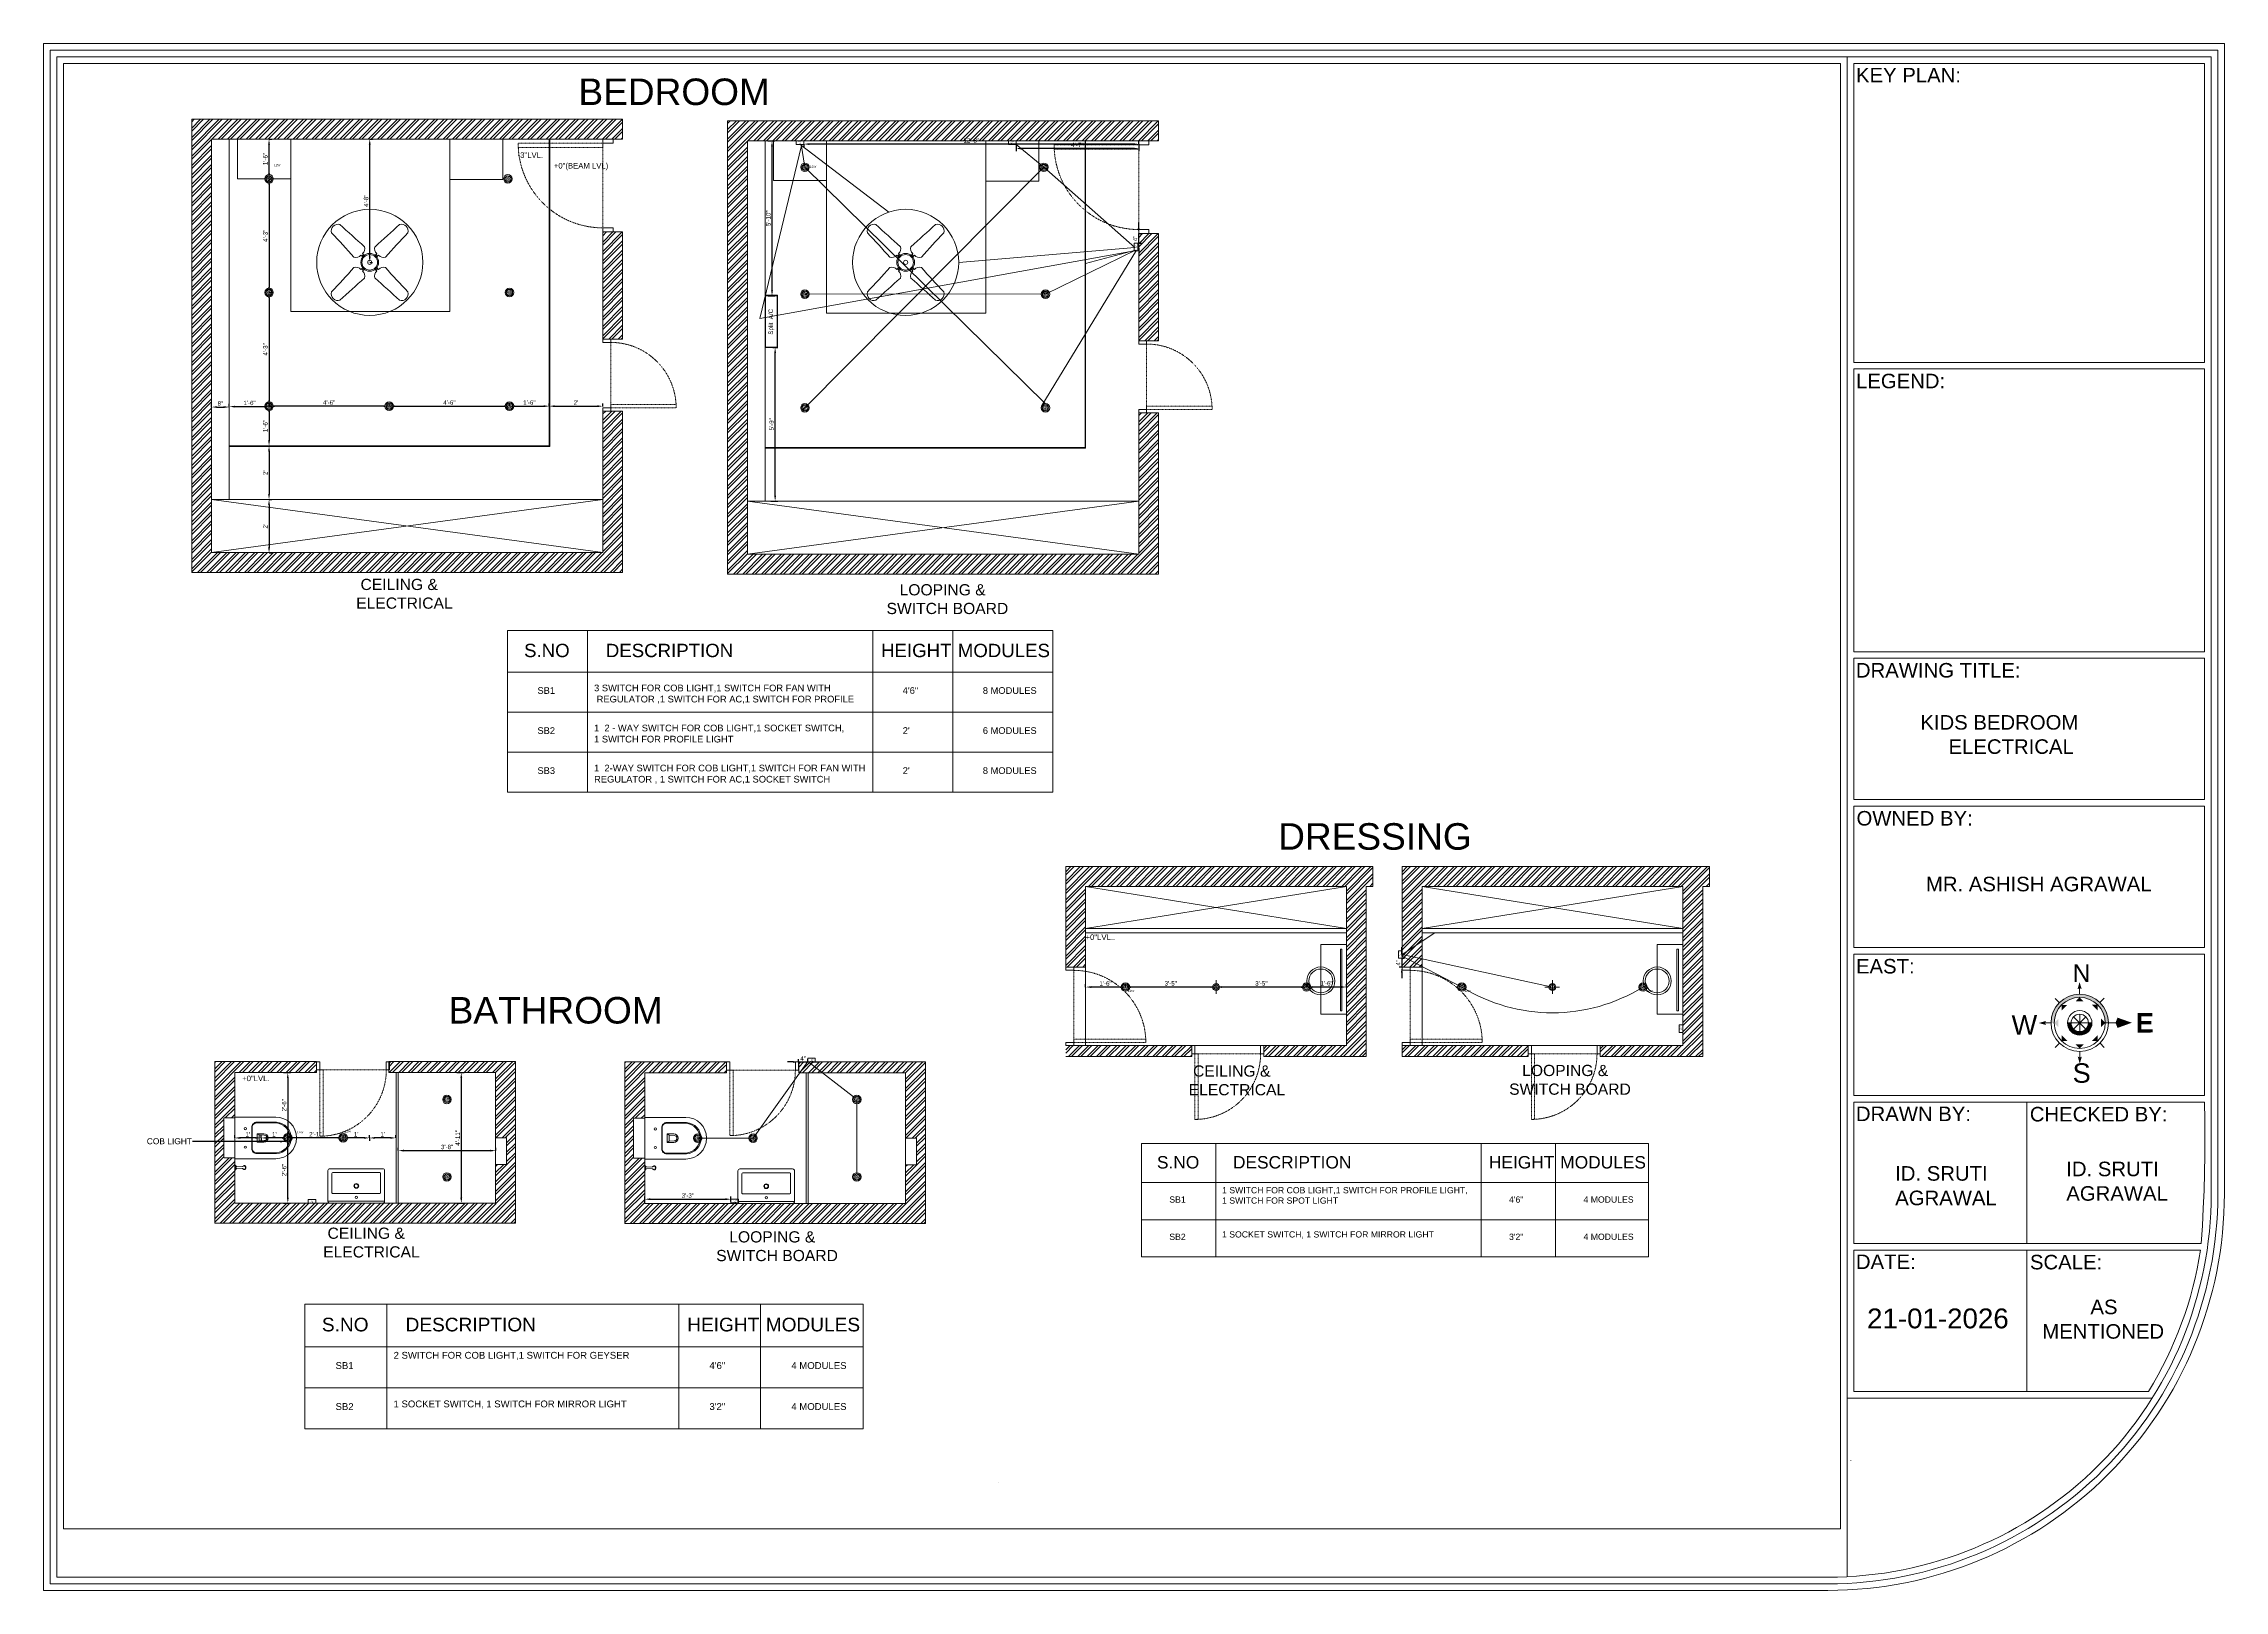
# Model space of a CAD drawing. Header units: inches. Extents: x 213 to 17763, y -4830 to 1802.
# Drawn here: x 4969 to 5956, y -1412 to -713 of the extents above; entities that cross this region are included whole.
import ezdxf

# ---------------------------------------------------------------- set-up
doc = ezdxf.new("R2010")
doc.units = ezdxf.units.IN
doc.header["$MEASUREMENT"] = 0
for name, pattern in [('ACAD_ISO02W100', [15, 12, -3]), ('AUDIT_D_060311083008-3', [0]), ('DASHED2', [0.375, 0.25, -0.125]), ('HIDDEN', [0.375, 0.25, -0.125])]:
    doc.linetypes.add(name, pattern=pattern)
for name, color, linetype in [('.', 30, 'Continuous'), ('A-DOOR', 251, 'AUDIT_D_060311083008-3'), ('A-Door-Frame', 1, 'Continuous'), ('A-Door-Swing', 8, 'HIDDEN'), ('PDF2_0', 7, 'Continuous'), ('PDF2_MK. FURNITURE', 7, 'Continuous'), ('PDF2_MK. HATCH', 7, 'Continuous'), ('PDF2_Text', 1, 'Continuous'), ('PDF3_Text', 1, 'Continuous')]:
    doc.layers.add(name, color=color, linetype=linetype)
doc.layers.add('A- FURNITURE', color=8, linetype='Continuous', lineweight=9)
doc.layers.add('ROD', color=7, linetype='Continuous', lineweight=9)
for name, color, linetype, true_color in [('PDF13_Geometry', 7, 'Continuous', 0x545454), ('PDF2_MK. KITCHEN ESSENTAILS', 7, 'Continuous', 0x767676), ('PDF3_0', 7, 'Continuous', 0x929498)]:
    doc.layers.add(name, color=color, linetype=linetype, true_color=true_color)
doc.styles.add('_mm text style', font='arial.ttf')
doc.styles.add('PDF Arial', font='arial.ttf')
doc.styles.get("Standard").update_dxf_attribs({"font": 'arial.ttf'})
doc.dimstyles.new('ISO-25', dxfattribs={"dimtxt": 4.5, "dimasz": 2.5, "dimexe": 1.25, "dimexo": 0.625, "dimtad": 1, "dimdec": 0, "dimlunit": 4, "dimtxsty": 'Standard', "dimcen": 2.5, "dimadec": 0, "dimazin": 0, "dimtfac": 1, "dimtdec": 0, "dimtmove": 0, "dimatfit": 3, "dimfxl": 1, "dimarcsym": 0})

msp = doc.modelspace()

# ---------------------------------------------------------------- texts
at = {"color": 1, "lineweight": 5, "insert": (5297, -844.2), "char_height": 2, "attachment_point": 1, "rotation": 90}
msp.add_mtext_dynamic_manual_height_columns('Split  A/C', width=16.5276, gutter_width=1, heights=[0], dxfattribs=at)
at = {"lineweight": 5, "attachment_point": 1}
for s, width, gutter_width, heights, insert, char_height in [('S.NO', 12.0768, 1.51, [0], (5186.4, -984.04), 6.038), ('DESCRIPTION', 12.0768, 1.51, [0], (5223.39, -984.04), 6.0384), ('HEIGHT', 12.0768, 1.51, [0], (5347.93, -984.04), 6.038), ('MODULES', 12.0768, 1.51, [0], (5382.65, -984.04), 6.038), ('SB1', 12.0768, 1.51, [0], (5192.44, -1003.66), 3.019), ('3 SWITCH FOR COB LIGHT,1 SWITCH FOR FAN WITH\\P REGULATOR ,1 SWITCH FOR AC,1 SWITCH FOR PROFILE', 238.4732, 1.51, [9.06], (5218.08, -1002.51, -1.51), 3.0192), ('4\'6"', 12.0768, 1.51, [0], (5357.74, -1003.66), 3.019), ('8 MODULES', 26.4512, 1.51, [0], (5393.97, -1003.66), 3.019), ('SB2', 12.0768, 1.51, [0], (5192.44, -1021.78), 3.019), ('1  2 - WAY SWITCH FOR COB LIGHT,1 SOCKET SWITCH,\\P1 SWITCH FOR PROFILE LIGHT', 238.4732, 1.51, [9.06], (5218.08, -1020.62, -1.51), 3.0192), ("2'", 12.0768, 1.51, [0], (5357.74, -1021.78), 3.019), ('6 MODULES', 26.4512, 1.51, [0], (5393.97, -1021.78), 3.019), ('SB3', 12.0768, 1.51, [0], (5192.44, -1039.89), 3.019), ('1  2-WAY SWITCH FOR COB LIGHT,1 SWITCH FOR FAN WITH \\PREGULATOR , 1 SWITCH FOR AC,1 SOCKET SWITCH', 238.4732, 1.51, [9.06], (5218.08, -1038.74, -1.51), 3.0192), ("2'", 12.0768, 1.51, [0], (5357.74, -1039.89), 3.019), ('8 MODULES', 26.4512, 1.51, [0], (5393.97, -1039.89), 3.019), ('S.NO', 11.2304, 1.4, [0], (5472.76, -1215.77), 5.615), ('DESCRIPTION', 11.2304, 1.4, [0], (5507.15, -1215.77), 5.6152), ('HEIGHT', 11.2304, 1.4, [0], (5622.96, -1215.77), 5.615), ('MODULES', 11.2304, 1.4, [0], (5655.25, -1215.77), 5.615), ('1 SWITCH FOR COB LIGHT,1 SWITCH FOR PROFILE LIGHT,\\P1 SWITCH FOR SPOT LIGHT', 122.602, 1.4, [8.42], (5502.24, -1229.81, -1.4), 2.8076), ('SB1', 11.2304, 1.4, [0], (5478.37, -1234.02), 2.808), ('4\'6"', 11.2304, 1.4, [0], (5632.09, -1234.02), 2.808), ('4 MODULES', 24.5975, 1.4, [0], (5665.78, -1234.02), 2.808), ('SB2', 11.2304, 1.4, [0], (5478.37, -1250.86), 2.808), ('1 SOCKET SWITCH, 1 SWITCH FOR MIRROR LIGHT', 221.7602, 1.4, [8.42], (5502.21, -1249.79, -1.4), 2.8076), ('3\'2"', 11.2304, 1.4, [0], (5632.09, -1250.86), 2.808), ('4 MODULES', 24.5975, 1.4, [0], (5665.78, -1250.86), 2.808), ('S.NO', 12.359, 1.54, [0], (5094.93, -1288.9), 6.179), ('DESCRIPTION', 12.359, 1.54, [0], (5132.78, -1288.9), 6.1795), ('HEIGHT', 12.359, 1.54, [0], (5260.23, -1288.9), 6.179), ('MODULES', 12.359, 1.54, [0], (5295.76, -1288.9), 6.179), ('SB1', 12.359, 1.54, [0], (5101.11, -1308.98), 3.09), ('2 SWITCH FOR COB LIGHT,1 SWITCH FOR GEYSER ', 134.9224, 1.54, [9.27], (5127.37, -1304.34, -1.54), 3.0897), ('4\'6"', 12.359, 1.54, [0], (5270.27, -1308.98), 3.09), ('4 MODULES', 27.0693, 1.54, [0], (5307.35, -1308.98), 3.09), ('SB2', 12.359, 1.54, [0], (5101.11, -1327.52), 3.09), ('1 SOCKET SWITCH, 1 SWITCH FOR MIRROR LIGHT', 244.0451, 1.54, [9.27], (5127.35, -1326.34, -1.54), 3.0897), ('3\'2"', 12.359, 1.54, [0], (5270.27, -1327.52), 3.09), ('4 MODULES', 27.0693, 1.54, [0], (5307.35, -1327.52), 3.09)]:
    msp.add_mtext_dynamic_manual_height_columns(s, width=width, gutter_width=gutter_width, heights=heights, dxfattribs=dict(at, insert=insert, char_height=char_height))
at = {"lineweight": 5, "insert": (5015.69, -1207.69), "char_height": 2.715, "width": 64.865, "attachment_point": 1, "style": '_mm text style'}
msp.add_mtext('COB LIGHT', dxfattribs=at)
at = {"layer": 'PDF2_Text', "color": 7, "lineweight": 5, "attachment_point": 7, "style": 'PDF Arial'}
for s, insert, char_height in [('KEY PLAN:', (5789.08, -730.1), 6.579), ('LEGEND:', (5789.08, -868.55), 6.579), ('DRAWING TITLE:', (5789.03, -999.4), 6.5786), ('KIDS BEDROOM\\P     ELECTRICAL  ', (5818.19, -1033.92), 6.5786), ('OWNED BY:', (5789.31, -1066.35), 6.579), ('MR. ASHISH AGRAWAL', (5820.72, -1096.1), 6.5786), ('EAST:', (5789.06, -1133.27), 6.579), ('DRAWN BY:', (5789.03, -1199.96), 6.579), ('CHECKED BY:', (5867.73, -1200.2), 6.5786), ('ID. SRUTI', (5806.79, -1227), 6.579), ('ID. SRUTI', (5884.21, -1224.98), 6.579), ('AGRAWAL', (5806.82, -1238.08), 6.579), ('AGRAWAL', (5884.24, -1236.06), 6.579), ('DATE:', (5789.03, -1266.88), 6.579), ('SCALE:', (5867.78, -1267.12), 6.579), ('AS', (5895.15, -1287.39), 6.579), ('21-01-2026', (5794.09, -1293.82), 8.971), ('MENTIONED', (5873.36, -1298.46), 6.579)]:
    msp.add_mtext(s, dxfattribs=dict(at, insert=insert, char_height=char_height))
for s, insert, char_height, rotation in [('N', (5887.1, -1137.03), 8, 0.1759), ('W', (5859.49, -1160.84), 8.8, 0.12089), ('{\\fArial|b1|i0|c0|p34;\\C240;\\c2367469;E}', (5915.67, -1159.89), 8.8009, 0.1759), ('S', (5887.1, -1182.74), 8.8, 0.1759)]:
    msp.add_mtext(s, dxfattribs=dict(at, insert=insert, char_height=char_height, rotation=rotation))
at = {"layer": 'PDF3_Text', "lineweight": 5, "style": 'PDF Arial'}
for s, width, gutter_width, insert, char_height, attachment_point in [('BEDROOM', 114.7518, 49.21, (5211, -740.5), 12, 7), ('-3"LVL.', 36.0927, 949.34, (5195, -764.25), 2.5, 9), ('+0"(BEAM LVL)', 36.0927, 949.34, (5224.5, -769.79), 2.4999, 9), ('   LOOPING &\\PSWITCH BOARD', 114.7518, 49.21, (5350.42, -970.66), 5.0688, 7), ('DRESSING', 114.7518, 49.21, (5527.63, -1077.35), 12, 7), ('+0"LVL..', 36.0927, 949.34, (5453.85, -1118.05), 2.5, 9), ('BATHROOM', 114.7518, 49.21, (5152.27, -1155.98), 12, 7), ('+0"LVL.', 36.0927, 949.34, (5071.26, -1181.91), 2.5, 9), ('   LOOPING &\\PSWITCH BOARD', 114.7518, 49.21, (5632.13, -1188.1), 5.0688, 7), ('   LOOPING &\\PSWITCH BOARD', 114.7518, 49.21, (5273.34, -1263.37), 5.0688, 7)]:
    msp.add_mtext_dynamic_manual_height_columns(s, width=width, gutter_width=gutter_width, heights=[0], dxfattribs=dict(at, insert=insert, char_height=char_height, attachment_point=attachment_point))
for s, insert, char_height, attachment_point in [("SW3 \\P@2'", (5311.8, -757.96), 0.4, 9), ("SW2 \\P@2'", (5407.81, -757.96), 0.4, 9), ('12W', (5076.11, -768), 1, 9), ('12W', (5318.61, -768.75), 1, 9), (' CEILING & \\PELECTRICAL', (5110.43, -968.24), 5.0688, 7), ('12W', (5462.51, -1141.58), 1, 9), ('12W', (5614.73, -1141.58), 1, 9), ('12W', (5697.01, -1141.58), 1, 9), (' CEILING & \\PELECTRICAL', (5487.13, -1188.35), 5.0688, 7), ('12W', (5086.48, -1205.54), 1, 9), ('12W', (5108.06, -1205.17), 1, 9), ('SW2 \\P@4\'6"', (5090.99, -1237.07), 0.4, 9), (' CEILING & \\PELECTRICAL', (5095.5, -1261.72), 5.0688, 7)]:
    msp.add_mtext(s, dxfattribs=dict(at, insert=insert, char_height=char_height, attachment_point=attachment_point))
at = {"layer": 'PDF3_Text', "lineweight": 5, "char_height": 0.4, "attachment_point": 9, "style": 'PDF Arial'}
for s, insert, rotation in [('SW1 \\P@4\'6"', (5462.65, -805.06), 270), ('SW1 \\P@4\'6"', (5582.26, -1125.23), 270), ('SW2\\P@3\'2"', (5709.26, -1158.73), 270), ('SW1 \\P@4\'6"', (5315.81, -1171.73), 180), ('SW2 \\P@4\'6"', (5281.12, -1235.49), 180)]:
    msp.add_mtext(s, dxfattribs=dict(at, insert=insert, rotation=rotation))

# ---------------------------------------------------------------- blocks, each defined once
blk = doc.blocks.new('*U34')
at = {"layer": 'A-Door-Frame', "lineweight": 5}
for p, q in [((0, -100), (0, 0)), ((900, -100), (900, 0))]:
    blk.add_line(p, q, dxfattribs=at)
for points in [[(0, -100), (40, -100), (40, 0), (0, 0)], [(900, -100), (860, -100), (860, 0), (900, 0)]]:
    blk.add_lwpolyline(points, dxfattribs=at)
at = {"layer": 'A-Door-Swing', "linetype": 'DASHED2', "lineweight": 5}
blk.add_line((47, 0), (867, 0), dxfattribs=at)
blk.add_lwpolyline([(40, 0), (40, 820), (80, 820), (80, 0)], close=True, dxfattribs=at)
blk.add_arc((40, 0), 820, 360, 90, dxfattribs=at)
blk = doc.blocks.new('*D662')
at = {"color": 0, "linetype": 'ACAD_ISO02W100', "lineweight": -2, "transparency": 16777216}
for p, q in [((5129.5, -1213.31), (5129.5, -1212.06)), ((5173.63, -1213.31), (5173.63, -1212.06))]:
    blk.add_line(p, q, dxfattribs=at)
at = {"color": 0, "linetype": 'AUDIT_D_060311083008-3', "lineweight": -2, "transparency": 16777216}
blk.add_line((5132, -1213.31), (5171.13, -1213.31), dxfattribs=at)
at = {"color": 0, "transparency": 16777216}
for points in [[(5132, -1212.89), (5132, -1213.72), (5129.5, -1213.31)], [(5171.13, -1212.89), (5171.13, -1213.72), (5173.63, -1213.31)]]:
    blk.add_solid(points, dxfattribs=at)
at = {"layer": 'Defpoints', "color": 0, "transparency": 16777216}
for p in [(5129.5, -1213.5), (5173.63, -1213.31), (5173.63, -1213.31)]:
    blk.add_point(p, dxfattribs=at)
at = {"color": 0, "lineweight": 5, "transparency": 16777216, "insert": (5151.57, -1211.66), "char_height": 2, "attachment_point": 5}
blk.add_mtext('3\'-8"', dxfattribs=at)
blk = doc.blocks.new('*D663')
at = {"color": 0, "linetype": 'ACAD_ISO02W100', "lineweight": -2, "transparency": 16777216}
for p, q in [((5055.48, -1207.57), (5055.48, -1206.32)), ((5067.41, -1207.57), (5067.41, -1206.32))]:
    blk.add_line(p, q, dxfattribs=at)
at = {"color": 0, "linetype": 'AUDIT_D_060311083008-3', "lineweight": -2, "transparency": 16777216}
blk.add_line((5064.91, -1207.57), (5057.98, -1207.57), dxfattribs=at)
at = {"color": 0, "transparency": 16777216}
for points in [[(5057.98, -1207.15), (5057.98, -1207.99), (5055.48, -1207.57)], [(5064.91, -1207.15), (5064.91, -1207.99), (5067.41, -1207.57)]]:
    blk.add_solid(points, dxfattribs=at)
at = {"layer": 'Defpoints', "color": 0, "transparency": 16777216}
for p in [(5055.48, -1207.57), (5055.48, -1207.57), (5067.41, -1207.57)]:
    blk.add_point(p, dxfattribs=at)
at = {"color": 0, "lineweight": 5, "transparency": 16777216, "insert": (5061.45, -1205.94), "char_height": 2, "attachment_point": 5}
blk.add_mtext("1'", dxfattribs=at)
blk = doc.blocks.new('*D664')
at = {"color": 0, "linetype": 'ACAD_ISO02W100', "lineweight": -2, "transparency": 16777216}
for p, q in [((5077.48, -1178), (5080.73, -1178)), ((5079.48, -1207.56), (5080.73, -1207.56))]:
    blk.add_line(p, q, dxfattribs=at)
at = {"color": 0, "linetype": 'AUDIT_D_060311083008-3', "lineweight": -2, "transparency": 16777216}
blk.add_line((5079.48, -1180.5), (5079.48, -1205.06), dxfattribs=at)
at = {"color": 0, "transparency": 16777216}
for points in [[(5079.07, -1180.5), (5079.9, -1180.5), (5079.48, -1178)], [(5079.07, -1205.06), (5079.9, -1205.06), (5079.48, -1207.56)]]:
    blk.add_solid(points, dxfattribs=at)
at = {"layer": 'Defpoints', "color": 0, "transparency": 16777216}
for p in [(5075.41, -1178), (5079.41, -1207.56), (5079.48, -1207.56)]:
    blk.add_point(p, dxfattribs=at)
at = {"color": 0, "lineweight": 5, "transparency": 16777216, "insert": (5077.84, -1192.78), "char_height": 2, "attachment_point": 5, "rotation": 90}
blk.add_mtext('2\'-6"', dxfattribs=at)
blk = doc.blocks.new('*D665')
at = {"color": 0, "linetype": 'ACAD_ISO02W100', "lineweight": -2, "transparency": 16777216}
for p, q in [((5067.41, -1207.56), (5067.41, -1208.81)), ((5079.41, -1207.56), (5079.41, -1206.31))]:
    blk.add_line(p, q, dxfattribs=at)
at = {"color": 0, "linetype": 'AUDIT_D_060311083008-3', "lineweight": -2, "transparency": 16777216}
blk.add_line((5076.91, -1207.56), (5069.91, -1207.56), dxfattribs=at)
at = {"color": 0, "transparency": 16777216}
for points in [[(5069.91, -1207.14), (5069.91, -1207.98), (5067.41, -1207.56)], [(5076.91, -1207.14), (5076.91, -1207.98), (5079.41, -1207.56)]]:
    blk.add_solid(points, dxfattribs=at)
at = {"layer": 'Defpoints', "color": 0, "transparency": 16777216}
for p in [(5067.41, -1207), (5067.41, -1207.56), (5079.41, -1207.56)]:
    blk.add_point(p, dxfattribs=at)
at = {"color": 0, "lineweight": 5, "transparency": 16777216, "insert": (5073.41, -1205.93), "char_height": 2, "attachment_point": 5}
blk.add_mtext("1'", dxfattribs=at)
blk = doc.blocks.new('*D666')
at = {"color": 0, "linetype": 'ACAD_ISO02W100', "lineweight": -2, "transparency": 16777216}
for p, q in [((5079.48, -1206.97), (5080.73, -1206.97)), ((5077.48, -1237.08), (5080.73, -1237.08))]:
    blk.add_line(p, q, dxfattribs=at)
at = {"color": 0, "linetype": 'AUDIT_D_060311083008-3', "lineweight": -2, "transparency": 16777216}
blk.add_line((5079.48, -1234.58), (5079.48, -1209.47), dxfattribs=at)
at = {"color": 0, "transparency": 16777216}
for points in [[(5079.07, -1209.47), (5079.9, -1209.47), (5079.48, -1206.97)], [(5079.07, -1234.58), (5079.9, -1234.58), (5079.48, -1237.08)]]:
    blk.add_solid(points, dxfattribs=at)
at = {"layer": 'Defpoints', "color": 0, "transparency": 16777216}
for p in [(5079.41, -1206.97), (5079.48, -1206.97), (5075.48, -1237.08)]:
    blk.add_point(p, dxfattribs=at)
at = {"color": 0, "lineweight": 5, "transparency": 16777216, "insert": (5077.84, -1222.02), "char_height": 2, "attachment_point": 5, "rotation": 90}
blk.add_mtext('2\'-6"', dxfattribs=at)
blk = doc.blocks.new('*D667')
at = {"color": 0, "linetype": 'ACAD_ISO02W100', "lineweight": -2, "transparency": 16777216}
for p, q in [((5079.41, -1207.54), (5079.41, -1208.79)), ((5104.5, -1207.54), (5104.5, -1206.29))]:
    blk.add_line(p, q, dxfattribs=at)
at = {"color": 0, "linetype": 'AUDIT_D_060311083008-3', "lineweight": -2, "transparency": 16777216}
blk.add_line((5102, -1207.54), (5081.91, -1207.54), dxfattribs=at)
at = {"color": 0, "transparency": 16777216}
for points in [[(5081.91, -1207.12), (5081.91, -1207.96), (5079.41, -1207.54)], [(5102, -1207.12), (5102, -1207.96), (5104.5, -1207.54)]]:
    blk.add_solid(points, dxfattribs=at)
at = {"layer": 'Defpoints', "color": 0, "transparency": 16777216}
for p in [(5079.41, -1206.97), (5079.41, -1207.54), (5104.5, -1207.54)]:
    blk.add_point(p, dxfattribs=at)
at = {"color": 0, "lineweight": 5, "transparency": 16777216, "insert": (5091.95, -1205.91), "char_height": 2, "attachment_point": 5}
blk.add_mtext('2\'-1"', dxfattribs=at)
blk = doc.blocks.new('*D668')
at = {"color": 0, "linetype": 'ACAD_ISO02W100', "lineweight": -2, "transparency": 16777216}
for p, q in [((5104.43, -1207.55), (5104.43, -1208.8)), ((5116.43, -1207.55), (5116.43, -1206.3))]:
    blk.add_line(p, q, dxfattribs=at)
at = {"color": 0, "linetype": 'AUDIT_D_060311083008-3', "lineweight": -2, "transparency": 16777216}
blk.add_line((5113.93, -1207.55), (5106.93, -1207.55), dxfattribs=at)
at = {"color": 0, "transparency": 16777216}
for points in [[(5106.93, -1207.14), (5106.93, -1207.97), (5104.43, -1207.55)], [(5113.93, -1207.14), (5113.93, -1207.97), (5116.43, -1207.55)]]:
    blk.add_solid(points, dxfattribs=at)
at = {"layer": 'Defpoints', "color": 0, "transparency": 16777216}
for p in [(5104.43, -1206.99), (5104.43, -1207.55), (5116.43, -1207.55)]:
    blk.add_point(p, dxfattribs=at)
at = {"color": 0, "lineweight": 5, "transparency": 16777216, "insert": (5110.43, -1205.92), "char_height": 2, "attachment_point": 5}
blk.add_mtext("1'", dxfattribs=at)
blk = doc.blocks.new('*D669')
at = {"color": 0, "linetype": 'ACAD_ISO02W100', "lineweight": -2, "transparency": 16777216}
for p, q in [((5116.43, -1207.55), (5116.43, -1208.8)), ((5128.43, -1207.55), (5128.43, -1206.3))]:
    blk.add_line(p, q, dxfattribs=at)
at = {"color": 0, "linetype": 'AUDIT_D_060311083008-3', "lineweight": -2, "transparency": 16777216}
blk.add_line((5125.93, -1207.55), (5118.93, -1207.55), dxfattribs=at)
at = {"color": 0, "transparency": 16777216}
for points in [[(5118.93, -1207.14), (5118.93, -1207.97), (5116.43, -1207.55)], [(5125.93, -1207.14), (5125.93, -1207.97), (5128.43, -1207.55)]]:
    blk.add_solid(points, dxfattribs=at)
at = {"layer": 'Defpoints', "color": 0, "transparency": 16777216}
for p in [(5116.43, -1206.99), (5116.43, -1207.55), (5128.43, -1207.55)]:
    blk.add_point(p, dxfattribs=at)
at = {"color": 0, "lineweight": 5, "transparency": 16777216, "insert": (5122.43, -1205.92), "char_height": 2, "attachment_point": 5}
blk.add_mtext("1'", dxfattribs=at)
blk = doc.blocks.new('*D670')
at = {"color": 0, "linetype": 'ACAD_ISO02W100', "lineweight": -2, "transparency": 16777216}
for p, q in [((5155.99, -1178), (5159.24, -1178)), ((5155.99, -1237.08), (5159.24, -1237.08))]:
    blk.add_line(p, q, dxfattribs=at)
at = {"color": 0, "linetype": 'AUDIT_D_060311083008-3', "lineweight": -2, "transparency": 16777216}
blk.add_line((5157.99, -1180.5), (5157.99, -1234.58), dxfattribs=at)
at = {"color": 0, "transparency": 16777216}
for points in [[(5157.57, -1180.5), (5158.41, -1180.5), (5157.99, -1178)], [(5157.57, -1234.58), (5158.41, -1234.58), (5157.99, -1237.08)]]:
    blk.add_solid(points, dxfattribs=at)
at = {"layer": 'Defpoints', "color": 0, "transparency": 16777216}
for p in [(5144.99, -1178), (5144.99, -1237.08), (5157.99, -1237.08)]:
    blk.add_point(p, dxfattribs=at)
at = {"color": 0, "lineweight": 5, "transparency": 16777216, "insert": (5156.36, -1207.54), "char_height": 2, "attachment_point": 5, "rotation": 90}
blk.add_mtext('4\'-11"', dxfattribs=at)
blk = doc.blocks.new('*U671')
at = {"layer": 'A-Door-Frame', "lineweight": 5}
for p, q in [((0, -100), (0, 0)), ((889, -100), (889, 0))]:
    blk.add_line(p, q, dxfattribs=at)
for points in [[(0, -100), (40, -100), (40, 0), (0, 0)], [(889, -100), (849, -100), (849, 0), (889, 0)]]:
    blk.add_lwpolyline(points, dxfattribs=at)
at = {"layer": 'A-Door-Swing', "linetype": 'DASHED2', "lineweight": 5}
blk.add_line((47, 0), (856, 0), dxfattribs=at)
blk.add_lwpolyline([(40, 0), (40, 809), (80, 809), (80, 0)], close=True, dxfattribs=at)
blk.add_arc((40, 0), 809, 360, 90, dxfattribs=at)
blk = doc.blocks.new('*U673')
at = {"layer": 'A-Door-Frame', "lineweight": 5}
for p, q in [((0, -100), (0, 0)), ((983, -100), (983, 0))]:
    blk.add_line(p, q, dxfattribs=at)
for points in [[(0, -100), (40, -100), (40, 0), (0, 0)], [(983, -100), (943, -100), (943, 0), (983, 0)]]:
    blk.add_lwpolyline(points, dxfattribs=at)
at = {"layer": 'A-Door-Swing', "linetype": 'DASHED2', "lineweight": 5}
blk.add_line((48, 0), (951, 0), dxfattribs=at)
blk.add_lwpolyline([(40, 0), (40, 903), (80, 903), (80, 0)], close=True, dxfattribs=at)
blk.add_arc((40, 0), 903, 360, 90, dxfattribs=at)
blk = doc.blocks.new('*U674')
at = {"layer": 'A-Door-Frame', "lineweight": 5}
for p, q in [((0, -100), (0, 0)), ((890, -100), (890, 0))]:
    blk.add_line(p, q, dxfattribs=at)
for points in [[(0, -100), (40, -100), (40, 0), (0, 0)], [(890, -100), (850, -100), (850, 0), (890, 0)]]:
    blk.add_lwpolyline(points, dxfattribs=at)
at = {"layer": 'A-Door-Swing', "linetype": 'DASHED2', "lineweight": 5}
blk.add_line((47, 0), (857, 0), dxfattribs=at)
blk.add_lwpolyline([(40, 0), (40, 810), (80, 810), (80, 0)], close=True, dxfattribs=at)
blk.add_arc((40, 0), 810, 360, 90, dxfattribs=at)
blk = doc.blocks.new('*D675')
at = {"color": 0, "linetype": 'ACAD_ISO02W100', "lineweight": -2, "transparency": 16777216}
for p, q in [((5440.51, -1139.32), (5440.51, -1138.07)), ((5458.51, -1139.32), (5458.51, -1138.07))]:
    blk.add_line(p, q, dxfattribs=at)
at = {"color": 0, "linetype": 'AUDIT_D_060311083008-3', "lineweight": -2, "transparency": 16777216}
blk.add_line((5456.01, -1139.32), (5443.01, -1139.32), dxfattribs=at)
at = {"color": 0, "transparency": 16777216}
for points in [[(5443.01, -1138.9), (5443.01, -1139.73), (5440.51, -1139.32)], [(5456.01, -1138.9), (5456.01, -1139.73), (5458.51, -1139.32)]]:
    blk.add_solid(points, dxfattribs=at)
at = {"layer": 'Defpoints', "color": 0, "transparency": 16777216}
for p in [(5440.51, -1139.32), (5440.51, -1139.32), (5458.51, -1139.32)]:
    blk.add_point(p, dxfattribs=at)
at = {"color": 0, "lineweight": 5, "transparency": 16777216, "insert": (5449.51, -1137.67), "char_height": 2, "attachment_point": 5}
blk.add_mtext('1\'-6"', dxfattribs=at)
blk = doc.blocks.new('*D676')
at = {"color": 0, "linetype": 'ACAD_ISO02W100', "lineweight": -2, "transparency": 16777216}
for p, q in [((5458.51, -1139.3), (5458.51, -1138.05)), ((5499.51, -1139.3), (5499.51, -1138.05))]:
    blk.add_line(p, q, dxfattribs=at)
at = {"color": 0, "linetype": 'AUDIT_D_060311083008-3', "lineweight": -2, "transparency": 16777216}
blk.add_line((5497.01, -1139.3), (5461.01, -1139.3), dxfattribs=at)
at = {"color": 0, "transparency": 16777216}
for points in [[(5461.01, -1138.89), (5461.01, -1139.72), (5458.51, -1139.3)], [(5497.01, -1138.89), (5497.01, -1139.72), (5499.51, -1139.3)]]:
    blk.add_solid(points, dxfattribs=at)
at = {"layer": 'Defpoints', "color": 0, "transparency": 16777216}
for p in [(5458.51, -1139.3), (5458.51, -1139.3), (5499.51, -1139.3)]:
    blk.add_point(p, dxfattribs=at)
at = {"color": 0, "lineweight": 5, "transparency": 16777216, "insert": (5479.01, -1137.66), "char_height": 2, "attachment_point": 5}
blk.add_mtext('3\'-5"', dxfattribs=at)
blk = doc.blocks.new('*D677')
at = {"color": 0, "linetype": 'ACAD_ISO02W100', "lineweight": -2, "transparency": 16777216}
for p, q in [((5499.51, -1139.3), (5499.51, -1138.05)), ((5540.51, -1139.3), (5540.51, -1138.05))]:
    blk.add_line(p, q, dxfattribs=at)
at = {"color": 0, "linetype": 'AUDIT_D_060311083008-3', "lineweight": -2, "transparency": 16777216}
blk.add_line((5538.01, -1139.3), (5502.01, -1139.3), dxfattribs=at)
at = {"color": 0, "transparency": 16777216}
for points in [[(5502.01, -1138.89), (5502.01, -1139.72), (5499.51, -1139.3)], [(5538.01, -1138.89), (5538.01, -1139.72), (5540.51, -1139.3)]]:
    blk.add_solid(points, dxfattribs=at)
at = {"layer": 'Defpoints', "color": 0, "transparency": 16777216}
for p in [(5499.51, -1139.3), (5499.51, -1139.3), (5540.51, -1139.93)]:
    blk.add_point(p, dxfattribs=at)
at = {"color": 0, "lineweight": 5, "transparency": 16777216, "insert": (5520.01, -1137.66), "char_height": 2, "attachment_point": 5}
blk.add_mtext('3\'-5"', dxfattribs=at)
blk = doc.blocks.new('*D678')
at = {"color": 0, "linetype": 'ACAD_ISO02W100', "lineweight": -2, "transparency": 16777216}
for p, q in [((5540.51, -1139.3), (5540.51, -1138.05)), ((5558.51, -1139.3), (5558.51, -1138.05))]:
    blk.add_line(p, q, dxfattribs=at)
at = {"color": 0, "linetype": 'AUDIT_D_060311083008-3', "lineweight": -2, "transparency": 16777216}
blk.add_line((5556.01, -1139.3), (5543.01, -1139.3), dxfattribs=at)
at = {"color": 0, "transparency": 16777216}
for points in [[(5543.01, -1138.89), (5543.01, -1139.72), (5540.51, -1139.3)], [(5556.01, -1138.89), (5556.01, -1139.72), (5558.51, -1139.3)]]:
    blk.add_solid(points, dxfattribs=at)
at = {"layer": 'Defpoints', "color": 0, "transparency": 16777216}
for p in [(5540.51, -1139.3), (5540.51, -1139.3), (5558.51, -1139.3)]:
    blk.add_point(p, dxfattribs=at)
at = {"color": 0, "lineweight": 5, "transparency": 16777216, "insert": (5549.51, -1137.66), "char_height": 2, "attachment_point": 5}
blk.add_mtext('1\'-6"', dxfattribs=at)
blk = doc.blocks.new('3')
at = {"color": 18, "lineweight": 5, "true_color": 0x000000}
for p, q in [((3389, -1076), (3366, -1053)), ((3398, -1045), (3378, -1065)), ((3387, -1033), (3409, -1056)), ((3571, -1033), (3549, -1056)), ((3560, -1045), (3580, -1065)), ((3569, -1076), (3592, -1053)), ((3389, -1215), (3366, -1238)), ((3398, -1246), (3378, -1226)), ((3387, -1258), (3409, -1234)), ((3571, -1258), (3549, -1234)), ((3560, -1246), (3580, -1226)), ((3569, -1215), (3592, -1238))]:
    blk.add_line(p, q, dxfattribs=at)
for radius in [113, 99.1, 26]:
    blk.add_circle((3479, -1145), radius, dxfattribs=at)
for centre, radius, start, end in [((3074, -743), 85, 73.055, 197.3061), ((-23517, -25390), 36180, 42.2176, 42.8866), ((27553, 26002), 36180, 227.4745, 228.1435), ((-20595, 26002), 36180, 311.8565, 312.5255), ((30474, -25390), 36180, 137.1134, 137.7824), ((3884, -743), 85, 342.6939, 106.945), ((3304, -1004), 79.4, 250.8708, 321.2501), ((3337, -972), 79.4, 309.1111, 19.4903), ((3621, -972), 79.4, 160.5097, 230.8889), ((3654, -1004), 79.4, 218.7499, 289.1292), ((-23517, 23099), 36180, 317.1134, 317.7824), ((27553, -28293), 36180, 131.8565, 132.5255), ((3304, -1287), 79.4, 38.7499, 109.1292), ((3337, -1319), 79.4, 340.5097, 50.8889), ((3621, -1319), 79.4, 129.1111, 199.4903), ((-20595, -28293), 36180, 47.4745, 48.1435), ((3654, -1287), 79.4, 70.8708, 141.2501), ((30474, 23099), 36180, 222.2176, 222.8866), ((3074, -1548), 85, 162.6939, 286.945), ((3884, -1548), 85, 253.055, 17.3061)]:
    blk.add_arc(centre, radius, start, end, dxfattribs=at)
blk = doc.blocks.new('OIUHGFVC')
at = {"lineweight": 5}
h = blk.add_hatch(dxfattribs=at)
h.set_pattern_fill('AR-SAND', color=5, scale=0.2)
h.set_pattern_definition([(37.5, (-119360.99946, -238709.60698), (-0.01259867162, 0.3853647538), [0, -0.304, 0, -0.34, 0, -0.325]), (7.5, (-119360.99946, -238709.607), (0.3539553411, 0.564429213), [0, -0.164, 0, -0.274, 0, -0.105]), (327.5, (-119361.24546, -238709.60698), (0.62282837235, 0.0011318107), [0, -0.1, 0, -0.36, 0, -0.47]), (317.5, (-119361.24546, -238709.607), (0.6012253209, 0.175535113), [0, -0.05, 0, -0.236, 0, -0.27])])
h.paths.add_polyline_path([(6559.1, -388.5, 1), (6561.96, -388.5, 1)])
at = {"color": 5, "lineweight": 5}
for radius in [1.93, 1.43]:
    blk.add_circle((6560.53, -388.5), radius, dxfattribs=at)
blk = doc.blocks.new('*D681')
at = {"color": 0, "linetype": 'ACAD_ISO02W100', "lineweight": -2, "transparency": 16777216}
for p, q in [((5053, -876.75), (5053, -875.5)), ((5071.35, -876.75), (5071.35, -875.5))]:
    blk.add_line(p, q, dxfattribs=at)
at = {"color": 0, "linetype": 'AUDIT_D_060311083008-3', "lineweight": -2, "transparency": 16777216}
blk.add_line((5055.5, -876.75), (5068.85, -876.75), dxfattribs=at)
at = {"color": 0, "transparency": 16777216}
for points in [[(5055.5, -876.33), (5055.5, -877.17), (5053, -876.75)], [(5068.85, -876.33), (5068.85, -877.17), (5071.35, -876.75)]]:
    blk.add_solid(points, dxfattribs=at)
at = {"layer": 'Defpoints', "color": 0, "transparency": 16777216}
for p in [(5053, -876.95), (5071.35, -876.75), (5071.35, -876.75)]:
    blk.add_point(p, dxfattribs=at)
at = {"color": 0, "lineweight": 5, "transparency": 16777216, "insert": (5062.18, -875.1), "char_height": 2, "attachment_point": 5}
blk.add_mtext('1\'-6"', dxfattribs=at)
blk = doc.blocks.new('*D682')
at = {"color": 0, "linetype": 'ACAD_ISO02W100', "lineweight": -2, "transparency": 16777216}
for p, q in [((5071, -876.55), (5071, -875.3)), ((5125.4, -876.55), (5125.4, -875.3))]:
    blk.add_line(p, q, dxfattribs=at)
at = {"color": 0, "linetype": 'AUDIT_D_060311083008-3', "lineweight": -2, "transparency": 16777216}
blk.add_line((5122.9, -876.55), (5073.5, -876.55), dxfattribs=at)
at = {"color": 0, "transparency": 16777216}
for points in [[(5073.5, -876.13), (5073.5, -876.97), (5071, -876.55)], [(5122.9, -876.13), (5122.9, -876.97), (5125.4, -876.55)]]:
    blk.add_solid(points, dxfattribs=at)
at = {"layer": 'Defpoints', "color": 0, "transparency": 16777216}
for p in [(5071, -876.55), (5071, -876.55), (5125.4, -876.55)]:
    blk.add_point(p, dxfattribs=at)
at = {"color": 0, "lineweight": 5, "transparency": 16777216, "insert": (5098.2, -874.9), "char_height": 2, "attachment_point": 5}
blk.add_mtext('4\'-6"', dxfattribs=at)
blk = doc.blocks.new('*D683')
at = {"color": 0, "linetype": 'ACAD_ISO02W100', "lineweight": -2, "transparency": 16777216}
for p, q in [((5125.4, -876.55), (5125.4, -875.3)), ((5179.8, -876.55), (5179.8, -875.3))]:
    blk.add_line(p, q, dxfattribs=at)
at = {"color": 0, "linetype": 'AUDIT_D_060311083008-3', "lineweight": -2, "transparency": 16777216}
blk.add_line((5127.9, -876.55), (5177.3, -876.55), dxfattribs=at)
at = {"color": 0, "transparency": 16777216}
for points in [[(5127.9, -876.13), (5127.9, -876.97), (5125.4, -876.55)], [(5177.3, -876.13), (5177.3, -876.97), (5179.8, -876.55)]]:
    blk.add_solid(points, dxfattribs=at)
at = {"layer": 'Defpoints', "color": 0, "transparency": 16777216}
for p in [(5125.4, -876.55), (5179.8, -876.55), (5179.8, -876.55)]:
    blk.add_point(p, dxfattribs=at)
at = {"color": 0, "lineweight": 5, "transparency": 16777216, "insert": (5152.6, -874.9), "char_height": 2, "attachment_point": 5}
blk.add_mtext('4\'-6"', dxfattribs=at)
blk = doc.blocks.new('*D684')
at = {"color": 0, "linetype": 'ACAD_ISO02W100', "lineweight": -2, "transparency": 16777216}
for p, q in [((5179.8, -876.55), (5179.8, -875.3)), ((5197.8, -876.55), (5197.8, -875.3))]:
    blk.add_line(p, q, dxfattribs=at)
at = {"color": 0, "linetype": 'AUDIT_D_060311083008-3', "lineweight": -2, "transparency": 16777216}
blk.add_line((5182.3, -876.55), (5195.3, -876.55), dxfattribs=at)
at = {"color": 0, "transparency": 16777216}
for points in [[(5182.3, -876.13), (5182.3, -876.97), (5179.8, -876.55)], [(5195.3, -876.13), (5195.3, -876.97), (5197.8, -876.55)]]:
    blk.add_solid(points, dxfattribs=at)
at = {"layer": 'Defpoints', "color": 0, "transparency": 16777216}
for p in [(5179.8, -876.55), (5197.8, -876.55), (5197.8, -876.55)]:
    blk.add_point(p, dxfattribs=at)
at = {"color": 0, "lineweight": 5, "transparency": 16777216, "insert": (5188.8, -874.9), "char_height": 2, "attachment_point": 5}
blk.add_mtext('1\'-6"', dxfattribs=at)
blk = doc.blocks.new('*D685')
at = {"color": 0, "linetype": 'ACAD_ISO02W100', "lineweight": -2, "transparency": 16777216}
for p, q in [((5197.8, -876.55), (5197.8, -875.3)), ((5222, -876.68), (5222, -875.3))]:
    blk.add_line(p, q, dxfattribs=at)
at = {"color": 0, "linetype": 'AUDIT_D_060311083008-3', "lineweight": -2, "transparency": 16777216}
blk.add_line((5200.3, -876.55), (5219.5, -876.55), dxfattribs=at)
at = {"color": 0, "transparency": 16777216}
for points in [[(5200.3, -876.13), (5200.3, -876.97), (5197.8, -876.55)], [(5219.5, -876.13), (5219.5, -876.97), (5222, -876.55)]]:
    blk.add_solid(points, dxfattribs=at)
at = {"layer": 'Defpoints', "color": 0, "transparency": 16777216}
for p in [(5197.8, -876.55), (5222, -876.55), (5222, -877.31)]:
    blk.add_point(p, dxfattribs=at)
at = {"color": 0, "lineweight": 5, "transparency": 16777216, "insert": (5209.9, -874.92), "char_height": 2, "attachment_point": 5}
blk.add_mtext("2'", dxfattribs=at)
blk = doc.blocks.new('*D686')
at = {"color": 0, "linetype": 'ACAD_ISO02W100', "lineweight": -2, "transparency": 16777216}
for p, q in [((5071, -773.75), (5072.25, -773.75)), ((5071, -825.15), (5072.25, -825.15))]:
    blk.add_line(p, q, dxfattribs=at)
at = {"color": 0, "linetype": 'AUDIT_D_060311083008-3', "lineweight": -2, "transparency": 16777216}
blk.add_line((5071, -776.25), (5071, -822.65), dxfattribs=at)
at = {"color": 0, "transparency": 16777216}
for points in [[(5070.58, -776.25), (5071.42, -776.25), (5071, -773.75)], [(5070.58, -822.65), (5071.42, -822.65), (5071, -825.15)]]:
    blk.add_solid(points, dxfattribs=at)
at = {"layer": 'Defpoints', "color": 0, "transparency": 16777216}
for p in [(5071, -773.75), (5071, -825.15), (5071, -825.15)]:
    blk.add_point(p, dxfattribs=at)
at = {"color": 0, "lineweight": 5, "transparency": 16777216, "insert": (5069.35, -799.45), "char_height": 2, "attachment_point": 5, "rotation": 90}
blk.add_mtext('4\'-3"', dxfattribs=at)
blk = doc.blocks.new('*D687')
at = {"color": 0, "linetype": 'ACAD_ISO02W100', "lineweight": -2, "transparency": 16777216}
for p, q in [((5071, -825.15), (5072.25, -825.15)), ((5071, -876.55), (5072.25, -876.55))]:
    blk.add_line(p, q, dxfattribs=at)
at = {"color": 0, "linetype": 'AUDIT_D_060311083008-3', "lineweight": -2, "transparency": 16777216}
blk.add_line((5071, -827.65), (5071, -874.05), dxfattribs=at)
at = {"color": 0, "transparency": 16777216}
for points in [[(5070.58, -827.65), (5071.42, -827.65), (5071, -825.15)], [(5070.58, -874.05), (5071.42, -874.05), (5071, -876.55)]]:
    blk.add_solid(points, dxfattribs=at)
at = {"layer": 'Defpoints', "color": 0, "transparency": 16777216}
for p in [(5071, -825.15), (5071, -876.55), (5071, -876.55)]:
    blk.add_point(p, dxfattribs=at)
at = {"color": 0, "lineweight": 5, "transparency": 16777216, "insert": (5069.35, -850.85), "char_height": 2, "attachment_point": 5, "rotation": 90}
blk.add_mtext('4\'-3"', dxfattribs=at)
blk = doc.blocks.new('*D688')
at = {"color": 0, "linetype": 'ACAD_ISO02W100', "lineweight": -2, "transparency": 16777216}
for p, q in [((5071, -876.55), (5072.25, -876.55)), ((5071, -894.55), (5072.25, -894.55))]:
    blk.add_line(p, q, dxfattribs=at)
at = {"color": 0, "linetype": 'AUDIT_D_060311083008-3', "lineweight": -2, "transparency": 16777216}
blk.add_line((5071, -879.05), (5071, -892.05), dxfattribs=at)
at = {"color": 0, "transparency": 16777216}
for points in [[(5070.58, -879.05), (5071.42, -879.05), (5071, -876.55)], [(5070.58, -892.05), (5071.42, -892.05), (5071, -894.55)]]:
    blk.add_solid(points, dxfattribs=at)
at = {"layer": 'Defpoints', "color": 0, "transparency": 16777216}
for p in [(5071, -876.55), (5071, -894.55), (5071, -894.55)]:
    blk.add_point(p, dxfattribs=at)
at = {"color": 0, "lineweight": 5, "transparency": 16777216, "insert": (5069.35, -885.55), "char_height": 2, "attachment_point": 5, "rotation": 90}
blk.add_mtext('1\'-6"', dxfattribs=at)
blk = doc.blocks.new('*D689')
at = {"color": 0, "linetype": 'ACAD_ISO02W100', "lineweight": -2, "transparency": 16777216}
for p, q in [((5071, -894.55), (5072.25, -894.55)), ((5071, -918.75), (5072.25, -918.75))]:
    blk.add_line(p, q, dxfattribs=at)
at = {"color": 0, "linetype": 'AUDIT_D_060311083008-3', "lineweight": -2, "transparency": 16777216}
blk.add_line((5071, -897.05), (5071, -916.25), dxfattribs=at)
at = {"color": 0, "transparency": 16777216}
for points in [[(5070.58, -897.05), (5071.42, -897.05), (5071, -894.55)], [(5070.58, -916.25), (5071.42, -916.25), (5071, -918.75)]]:
    blk.add_solid(points, dxfattribs=at)
at = {"layer": 'Defpoints', "color": 0, "transparency": 16777216}
for p in [(5071, -894.55), (5071, -918.75), (5071, -918.75)]:
    blk.add_point(p, dxfattribs=at)
at = {"color": 0, "lineweight": 5, "transparency": 16777216, "insert": (5069.37, -906.65), "char_height": 2, "attachment_point": 5, "rotation": 90}
blk.add_mtext("2'", dxfattribs=at)
blk = doc.blocks.new('*D690')
at = {"color": 0, "linetype": 'ACAD_ISO02W100', "lineweight": -2, "transparency": 16777216}
for p, q in [((5071, -918.75), (5072.25, -918.75)), ((5071, -942.95), (5072.25, -942.95))]:
    blk.add_line(p, q, dxfattribs=at)
at = {"color": 0, "linetype": 'AUDIT_D_060311083008-3', "lineweight": -2, "transparency": 16777216}
blk.add_line((5071, -921.25), (5071, -940.45), dxfattribs=at)
at = {"color": 0, "transparency": 16777216}
for points in [[(5070.58, -921.25), (5071.42, -921.25), (5071, -918.75)], [(5070.58, -940.45), (5071.42, -940.45), (5071, -942.95)]]:
    blk.add_solid(points, dxfattribs=at)
at = {"layer": 'Defpoints', "color": 0, "transparency": 16777216}
for p in [(5071, -918.75), (5071, -942.95), (5071, -942.95)]:
    blk.add_point(p, dxfattribs=at)
at = {"color": 0, "lineweight": 5, "transparency": 16777216, "insert": (5069.37, -930.85), "char_height": 2, "attachment_point": 5, "rotation": 90}
blk.add_mtext("2'", dxfattribs=at)
blk = doc.blocks.new('*D691')
at = {"color": 0, "linetype": 'ACAD_ISO02W100', "lineweight": -2, "transparency": 16777216}
for p, q in [((5071, -755.75), (5072.25, -755.75)), ((5071, -773.75), (5072.25, -773.75))]:
    blk.add_line(p, q, dxfattribs=at)
at = {"color": 0, "linetype": 'AUDIT_D_060311083008-3', "lineweight": -2, "transparency": 16777216}
blk.add_line((5071, -771.25), (5071, -758.25), dxfattribs=at)
at = {"color": 0, "transparency": 16777216}
for points in [[(5070.58, -758.25), (5071.42, -758.25), (5071, -755.75)], [(5070.58, -771.25), (5071.42, -771.25), (5071, -773.75)]]:
    blk.add_solid(points, dxfattribs=at)
at = {"layer": 'Defpoints', "color": 0, "transparency": 16777216}
for p in [(5071, -755.75), (5071, -755.75), (5071, -773.75)]:
    blk.add_point(p, dxfattribs=at)
at = {"color": 0, "lineweight": 5, "transparency": 16777216, "insert": (5069.35, -764.75), "char_height": 2, "attachment_point": 5, "rotation": 90}
blk.add_mtext('1\'-6"', dxfattribs=at)
blk = doc.blocks.new('*D693')
at = {"color": 0, "linetype": 'ACAD_ISO02W100', "lineweight": -2, "transparency": 16777216}
for p, q in [((5116.56, -755.75), (5117.81, -755.75)), ((5116.56, -811.49), (5117.81, -811.49))]:
    blk.add_line(p, q, dxfattribs=at)
at = {"color": 0, "linetype": 'AUDIT_D_060311083008-3', "lineweight": -2, "transparency": 16777216}
blk.add_line((5116.56, -808.99), (5116.56, -758.25), dxfattribs=at)
at = {"color": 0, "transparency": 16777216}
for points in [[(5116.14, -758.25), (5116.98, -758.25), (5116.56, -755.75)], [(5116.14, -808.99), (5116.98, -808.99), (5116.56, -811.49)]]:
    blk.add_solid(points, dxfattribs=at)
at = {"layer": 'Defpoints', "color": 0, "transparency": 16777216}
for p in [(5116.56, -755.75), (5116.56, -755.75), (5116.56, -811.49)]:
    blk.add_point(p, dxfattribs=at)
at = {"color": 0, "lineweight": 5, "transparency": 16777216, "insert": (5114.91, -783.62), "char_height": 2, "attachment_point": 5, "rotation": 90}
blk.add_mtext('4\'-8"', dxfattribs=at)
blk = doc.blocks.new('wc4')
at = {"color": 0, "lineweight": 5}
for p, q in [((-7.08, 0), (-7.08, -13.97)), ((-7.08, 0), (7.08, 0)), ((7.08, 0), (7.08, -13.97)), ((-1.05, -8.29), (-1.43, -7.67)), ((1.05, -8.29), (1.43, -7.67))]:
    blk.add_line(p, q, dxfattribs=at)
for points in [[(5.33, -7.55, 0.414214), (3.58, -5.8), (-3.59, -5.8, 0.414214), (-5.34, -7.55), (-5.34, -14.24, 0.929975), (5.33, -14.24)], [(5.08, -7.43, 0.414214), (3.58, -5.93), (-3.59, -5.93, 0.414214), (-5.08, -7.43), (-5.08, -14.1, 0.928337), (5.08, -14.1)], [(-1.43, -9.93), (-1.43, -7.67), (1.43, -7.67), (1.43, -9.93, -1)], [(-0.93, -10.05), (-1.05, -8.29), (1.05, -8.29), (0.93, -10.05, -1)]]:
    blk.add_lwpolyline(points, format="xyb", close=True, dxfattribs=at)
for centre in [(-3.15, -3.62), (3.15, -3.62)]:
    blk.add_circle(centre, 0.366, dxfattribs=at)
blk.add_arc((0, -13.97), 7.09, 180, 0, dxfattribs=at)
blk = doc.blocks.new('wb18.')
at = {"color": 0, "lineweight": 5}
for p, q in [((-13.85, 0), (13.85, 0)), ((-14.85, -1), (14.85, -1)), ((-14.85, -17.11), (-14.85, -1)), ((-12.795, -15.555), (-12.795, -5.555)), ((-12.295, -5.055), (12.295, -5.055)), ((12.795, -5.555), (12.795, -15.555)), ((14.85, -1), (14.85, -17.11)), ((13.85, -18.11), (-13.85, -18.11)), ((12.295, -16.055), (-12.295, -16.055))]:
    blk.add_line(p, q, dxfattribs=at)
for centre, radius in [((0, -9.055), 1.25), ((0, -9.055), 1), ((0, -3.027), 0.586)]:
    blk.add_circle(centre, radius, dxfattribs=at)
for centre, radius, start, end in [((13.85, -1), 1, 360, 90), ((-13.85, -1), 1, 90, 180), ((-12.295, -5.555), 0.5, 90, 180), ((12.295, -5.555), 0.5, 360, 90), ((-13.85, -17.11), 1, 180, 270), ((-12.295, -15.555), 0.5, 180, 270), ((12.295, -15.555), 0.5, 270, 0), ((13.85, -17.11), 1, 270, 0)]:
    blk.add_arc(centre, radius, start, end, dxfattribs=at)
blk = doc.blocks.new('*D722')
at = {"color": 0, "linetype": 'AUDIT_D_060311083008-3', "lineweight": -2, "transparency": 16777216}
for p, q in [((5308.12, -1173.2), (5305.62, -1173.2)), ((5310.62, -1173.2), (5314.73, -1173.2)), ((5317.23, -1173.2), (5319.73, -1173.2))]:
    blk.add_line(p, q, dxfattribs=at)
at = {"color": 0, "linetype": 'ACAD_ISO02W100', "lineweight": -2, "transparency": 16777216}
for p, q in [((5310.62, -1173.2), (5310.62, -1171.95)), ((5314.73, -1173.2), (5314.73, -1171.95))]:
    blk.add_line(p, q, dxfattribs=at)
at = {"color": 0, "transparency": 16777216}
for points in [[(5308.12, -1172.78), (5308.12, -1173.62), (5310.62, -1173.2)], [(5317.23, -1172.78), (5317.23, -1173.62), (5314.73, -1173.2)]]:
    blk.add_solid(points, dxfattribs=at)
at = {"layer": 'Defpoints', "color": 0, "transparency": 16777216}
for p in [(5310.62, -1173.2), (5314.73, -1173.2), (5314.73, -1173.2)]:
    blk.add_point(p, dxfattribs=at)
at = {"color": 0, "lineweight": 5, "transparency": 16777216, "insert": (5312.67, -1171.58), "char_height": 2, "attachment_point": 5}
blk.add_mtext('4"', dxfattribs=at)
blk = doc.blocks.new('*D723')
at = {"color": 0, "linetype": 'ACAD_ISO02W100', "lineweight": -2, "transparency": 16777216}
for p, q in [((5240.98, -1236.59), (5240.98, -1234.03)), ((5280.01, -1236.34), (5280.01, -1234.03))]:
    blk.add_line(p, q, dxfattribs=at)
at = {"color": 0, "linetype": 'AUDIT_D_060311083008-3', "lineweight": -2, "transparency": 16777216}
blk.add_line((5243.48, -1235.28), (5277.51, -1235.28), dxfattribs=at)
at = {"color": 0, "transparency": 16777216}
for points in [[(5243.48, -1234.86), (5243.48, -1235.7), (5240.98, -1235.28)], [(5277.51, -1234.86), (5277.51, -1235.7), (5280.01, -1235.28)]]:
    blk.add_solid(points, dxfattribs=at)
at = {"layer": 'Defpoints', "color": 0, "transparency": 16777216}
for p in [(5240.98, -1237.22), (5280.01, -1235.28), (5280.01, -1236.96)]:
    blk.add_point(p, dxfattribs=at)
at = {"color": 0, "lineweight": 5, "transparency": 16777216, "insert": (5260.5, -1233.63), "char_height": 2, "attachment_point": 5}
blk.add_mtext('3\'-3"', dxfattribs=at)
blk = doc.blocks.new('*D724')
at = {"color": 0, "linetype": 'AUDIT_D_060311083008-3', "lineweight": -2, "transparency": 16777216}
for p, q in [((5583.56, -1123.8), (5583.56, -1121.3)), ((5583.56, -1126.3), (5583.56, -1130.3)), ((5583.56, -1132.8), (5583.56, -1135.3))]:
    blk.add_line(p, q, dxfattribs=at)
at = {"color": 0, "linetype": 'ACAD_ISO02W100', "lineweight": -2, "transparency": 16777216}
for p, q in [((5583.56, -1130.3), (5582.31, -1130.3)), ((5583.56, -1126.3), (5584.81, -1126.3))]:
    blk.add_line(p, q, dxfattribs=at)
at = {"color": 0, "transparency": 16777216}
for points in [[(5583.15, -1123.8), (5583.98, -1123.8), (5583.56, -1126.3)], [(5583.15, -1132.8), (5583.98, -1132.8), (5583.56, -1130.3)]]:
    blk.add_solid(points, dxfattribs=at)
at = {"layer": 'Defpoints', "color": 0, "transparency": 16777216}
for p in [(5583.56, -1126.3), (5583.56, -1130.3), (5583.73, -1130.3)]:
    blk.add_point(p, dxfattribs=at)
at = {"color": 0, "lineweight": 5, "transparency": 16777216, "insert": (5581.94, -1128.3), "char_height": 2, "attachment_point": 5, "rotation": 90}
blk.add_mtext('4"', dxfattribs=at)
blk = doc.blocks.new('*D725')
at = {"color": 0, "linetype": 'AUDIT_D_060311083008-3', "lineweight": -2, "transparency": 16777216}
for p, q in [((5464.5, -796), (5464.5, -793.5)), ((5464.5, -802.83), (5464.5, -798.5)), ((5464.5, -805.33), (5464.5, -807.83))]:
    blk.add_line(p, q, dxfattribs=at)
at = {"color": 0, "linetype": 'ACAD_ISO02W100', "lineweight": -2, "transparency": 16777216}
for p, q in [((5464.5, -798.5), (5465.75, -798.5)), ((5464.5, -802.83), (5465.75, -802.83))]:
    blk.add_line(p, q, dxfattribs=at)
at = {"color": 0, "transparency": 16777216}
for points in [[(5464.08, -796), (5464.92, -796), (5464.5, -798.5)], [(5464.08, -805.33), (5464.92, -805.33), (5464.5, -802.83)]]:
    blk.add_solid(points, dxfattribs=at)
at = {"layer": 'Defpoints', "color": 0, "transparency": 16777216}
for p in [(5464.5, -798.5), (5464.5, -798.5), (5464.5, -802.83)]:
    blk.add_point(p, dxfattribs=at)
at = {"color": 0, "lineweight": 5, "transparency": 16777216, "insert": (5462.88, -800.66), "char_height": 2, "attachment_point": 5, "rotation": 90}
blk.add_mtext('4"', dxfattribs=at)
blk = doc.blocks.new('*D726')
at = {"color": 0, "linetype": 'ACAD_ISO02W100', "lineweight": -2, "transparency": 16777216}
for p, q in [((5409, -758), (5409, -761.25)), ((5464.5, -758), (5464.5, -761.25))]:
    blk.add_line(p, q, dxfattribs=at)
at = {"color": 0, "linetype": 'AUDIT_D_060311083008-3', "lineweight": -2, "transparency": 16777216}
blk.add_line((5462, -760), (5411.5, -760), dxfattribs=at)
at = {"color": 0, "transparency": 16777216}
for points in [[(5411.5, -759.58), (5411.5, -760.42), (5409, -760)], [(5462, -759.58), (5462, -760.42), (5464.5, -760)]]:
    blk.add_solid(points, dxfattribs=at)
at = {"layer": 'Defpoints', "color": 0, "transparency": 16777216}
for p in [(5409, -756.5), (5464.5, -756.5), (5409, -760)]:
    blk.add_point(p, dxfattribs=at)
at = {"color": 0, "lineweight": 5, "transparency": 16777216, "insert": (5436.75, -758.38), "char_height": 2, "attachment_point": 5}
blk.add_mtext('4\'-7"', dxfattribs=at)
blk = doc.blocks.new('*D727')
at = {"color": 0, "linetype": 'ACAD_ISO02W100', "lineweight": -2, "transparency": 16777216}
for p, q in [((5313, -757.97), (5313, -759.25)), ((5464.5, -758), (5464.5, -756.75))]:
    blk.add_line(p, q, dxfattribs=at)
at = {"color": 0, "linetype": 'AUDIT_D_060311083008-3', "lineweight": -2, "transparency": 16777216}
blk.add_line((5462, -758), (5315.5, -758), dxfattribs=at)
at = {"color": 0, "transparency": 16777216}
for points in [[(5315.5, -757.58), (5315.5, -758.42), (5313, -758)], [(5462, -757.58), (5462, -758.42), (5464.5, -758)]]:
    blk.add_solid(points, dxfattribs=at)
at = {"layer": 'Defpoints', "color": 0, "transparency": 16777216}
for p in [(5313, -757.34), (5313, -758), (5464.5, -758.37)]:
    blk.add_point(p, dxfattribs=at)
at = {"color": 0, "lineweight": 5, "transparency": 16777216, "insert": (5388.75, -756.35), "char_height": 2, "attachment_point": 5}
blk.add_mtext('12\'-8"', dxfattribs=at)
blk = doc.blocks.new('*D797')
at = {"color": 0, "linetype": 'ACAD_ISO02W100', "lineweight": -2, "transparency": 16777216}
for p, q in [((5045, -876.95), (5045, -875.7)), ((5053, -876.95), (5053, -875.7))]:
    blk.add_line(p, q, dxfattribs=at)
at = {"color": 0, "linetype": 'AUDIT_D_060311083008-3', "lineweight": -2, "transparency": 16777216}
blk.add_line((5047.5, -876.95), (5050.5, -876.95), dxfattribs=at)
at = {"color": 0, "transparency": 16777216}
for points in [[(5047.5, -876.53), (5047.5, -877.36), (5045, -876.95)], [(5050.5, -876.53), (5050.5, -877.36), (5053, -876.95)]]:
    blk.add_solid(points, dxfattribs=at)
at = {"layer": 'Defpoints', "color": 0, "transparency": 16777216}
for p in [(5045, -876.95), (5053, -876.95), (5053, -876.95)]:
    blk.add_point(p, dxfattribs=at)
at = {"color": 0, "lineweight": 5, "transparency": 16777216, "insert": (5049, -875.3), "char_height": 2, "attachment_point": 5}
blk.add_mtext('8"', dxfattribs=at)
blk = doc.blocks.new('*D801')
at = {"color": 0, "linetype": 'ACAD_ISO02W100', "lineweight": -2, "transparency": 16777216}
for p, q in [((5296.68, -756.5), (5299.84, -756.5)), ((5296.91, -826.6), (5299.84, -826.6))]:
    blk.add_line(p, q, dxfattribs=at)
at = {"color": 0, "linetype": 'AUDIT_D_060311083008-3', "lineweight": -2, "transparency": 16777216}
blk.add_line((5298.59, -824.1), (5298.59, -759), dxfattribs=at)
at = {"color": 0, "transparency": 16777216}
for points in [[(5298.17, -759), (5299.01, -759), (5298.59, -756.5)], [(5298.17, -824.1), (5299.01, -824.1), (5298.59, -826.6)]]:
    blk.add_solid(points, dxfattribs=at)
at = {"layer": 'Defpoints', "color": 0, "transparency": 16777216}
for p in [(5296.06, -756.5), (5298.59, -756.5), (5296.29, -826.6)]:
    blk.add_point(p, dxfattribs=at)
at = {"color": 0, "lineweight": 5, "transparency": 16777216, "insert": (5296.94, -791.55), "char_height": 2, "attachment_point": 5, "rotation": 90}
blk.add_mtext('5\'-10"', dxfattribs=at)
blk = doc.blocks.new('*D802')
at = {"color": 0, "linetype": 'ACAD_ISO02W100', "lineweight": -2, "transparency": 16777216}
for p, q in [((5298.93, -850), (5301.25, -850)), ((5298, -919.5), (5301.25, -919.5))]:
    blk.add_line(p, q, dxfattribs=at)
at = {"color": 0, "linetype": 'AUDIT_D_060311083008-3', "lineweight": -2, "transparency": 16777216}
blk.add_line((5300, -917), (5300, -852.5), dxfattribs=at)
at = {"color": 0, "transparency": 16777216}
for points in [[(5299.58, -852.5), (5300.42, -852.5), (5300, -850)], [(5299.58, -917), (5300.42, -917), (5300, -919.5)]]:
    blk.add_solid(points, dxfattribs=at)
at = {"layer": 'Defpoints', "color": 0, "transparency": 16777216}
for p in [(5298.3, -850), (5300, -850), (5290.3, -919.5)]:
    blk.add_point(p, dxfattribs=at)
at = {"color": 0, "lineweight": 5, "transparency": 16777216, "insert": (5298.35, -884.75), "char_height": 2, "attachment_point": 5, "rotation": 90}
blk.add_mtext('5\'-9"', dxfattribs=at)

# ---------------------------------------------------------------- dimensions: what is measured, and where the dimension line sits
at = {"lineweight": 5}
for base, p1, p2, picture, middle in [((5071, -755.75), (5071, -773.75), (5071, -755.75), '*D691', (5069.35, -764.75)), ((5116.56, -755.75), (5116.56, -811.49), (5116.56, -755.75), '*D693', (5114.91, -783.62)), ((5298.59, -756.5), (5296.29, -826.6), (5296.06, -756.5), '*D801', (5296.94, -791.55)), ((5071, -825.15), (5071, -773.75), (5071, -825.15), '*D686', (5069.35, -799.45)), ((5464.5, -798.5), (5464.5, -802.83), (5464.5, -798.5), '*D725', (5462.88, -800.66)), ((5071, -876.55), (5071, -825.15), (5071, -876.55), '*D687', (5069.35, -850.85)), ((5300, -850), (5290.3, -919.49999), (5298.3, -850), '*D802', (5298.35385, -884.75)), ((5071, -894.55), (5071, -876.55), (5071, -894.55), '*D688', (5069.35, -885.55)), ((5071, -918.75), (5071, -894.55), (5071, -918.75), '*D689', (5069.37, -906.65)), ((5071, -942.95), (5071, -918.75), (5071, -942.95), '*D690', (5069.37, -930.85)), ((5583.56, -1130.3), (5583.56, -1126.3), (5583.73, -1130.3), '*D724', (5581.94, -1128.3)), ((5079.48, -1207.56), (5075.41, -1178), (5079.41, -1207.56), '*D664', (5077.84, -1192.78)), ((5157.99, -1237.08), (5144.99, -1178), (5144.99, -1237.08), '*D670', (5156.36, -1207.54)), ((5079.48, -1206.97), (5075.48, -1237.08), (5079.41, -1206.97), '*D666', (5077.84, -1222.02))]:
    dim = msp.add_linear_dim(base=base, p1=p1, p2=p2, angle=90, dimstyle='ISO-25', override={"dimtxt": 2, "dimtmove": 1, "dimfxl": 2, "dimfxlon": 1, "dimarcsym": 2}, dxfattribs=at)
    dim.commit()
    dim.dimension.update_dxf_attribs({"geometry": picture, "text_midpoint": middle})
for base, p1, p2, picture, middle in [((5312.9967, -758), (5464.5, -758.3667), (5312.9967, -757.3421), '*D727', (5388.7484, -756.3539)), ((5409.004, -760), (5464.5, -756.5), (5409.004, -756.5), '*D726', (5436.752, -758.375)), ((5053, -876.95), (5045, -876.95), (5053, -876.95), '*D797', (5049, -875.3)), ((5071.35, -876.75), (5053, -876.95), (5071.35, -876.75), '*D681', (5062.18, -875.1)), ((5071, -876.55), (5125.4, -876.55), (5071, -876.55), '*D682', (5098.2, -874.9)), ((5179.8, -876.55), (5125.4, -876.55), (5179.8, -876.55), '*D683', (5152.6, -874.9)), ((5197.8, -876.55), (5179.8, -876.55), (5197.8, -876.55), '*D684', (5188.8, -874.9)), ((5222, -876.55), (5197.8, -876.55), (5222, -877.31), '*D685', (5209.9, -874.92)), ((5440.51, -1139.32), (5458.51, -1139.32), (5440.51, -1139.32), '*D675', (5449.51, -1137.67)), ((5458.51, -1139.3), (5499.51, -1139.3), (5458.51, -1139.3), '*D676', (5479.01, -1137.66)), ((5499.51, -1139.3), (5540.51, -1139.93), (5499.51, -1139.3), '*D677', (5520.01, -1137.66)), ((5540.51, -1139.3), (5558.51, -1139.3), (5540.51, -1139.3), '*D678', (5549.51, -1137.66)), ((5314.73, -1173.2), (5310.62, -1173.2), (5314.73, -1173.2), '*D722', (5312.67, -1171.58)), ((5055.48, -1207.57), (5067.41, -1207.57), (5055.48, -1207.57), '*D663', (5061.45, -1205.94)), ((5067.41, -1207.56), (5079.41, -1207.56), (5067.41, -1207), '*D665', (5073.41, -1205.93)), ((5079.41, -1207.54), (5104.5, -1207.54), (5079.41, -1206.97), '*D667', (5091.95, -1205.91)), ((5104.43, -1207.55), (5116.43, -1207.55), (5104.43, -1206.99), '*D668', (5110.43, -1205.92)), ((5116.43, -1207.55), (5128.43, -1207.55), (5116.43, -1206.99), '*D669', (5122.43, -1205.92)), ((5173.63, -1213.31), (5129.5, -1213.5), (5173.63, -1213.31), '*D662', (5151.57, -1211.66)), ((5280.01, -1235.28), (5240.98, -1237.22), (5280.01, -1236.96), '*D723', (5260.5, -1233.63))]:
    dim = msp.add_linear_dim(base=base, p1=p1, p2=p2, dimstyle='ISO-25', override={"dimtxt": 2, "dimtmove": 1, "dimfxl": 2, "dimfxlon": 1, "dimarcsym": 2}, dxfattribs=at)
    dim.commit()
    dim.dimension.update_dxf_attribs({"geometry": picture, "text_midpoint": middle})

# ---------------------------------------------------------------- hatches: boundary and pattern name
at = {"layer": '.', "lineweight": 5}
h = msp.add_hatch(dxfattribs=at)
h.set_pattern_fill('ANSI32', color=1, scale=8)
h.set_pattern_definition([(45, (2210.5027, -1807.0323), (-2.1213203, 2.1213203), []), (45, (2211.917, -1807.0323), (-2.1213203, 2.1213203), [])])
h.paths.add_polyline_path([(5231, -746.75), (5036, -746.75), (5036, -951.75), (5231, -951.75), (5231, -878.75), (5222, -878.75), (5222, -942.75), (5045, -942.75), (5045, -755.75), (5231, -755.75)])
h.paths.add_polyline_path([(5231, -797.75), (5222, -797.75), (5222, -805.75), (5222, -846.25), (5231, -846.25)], flags=17)
h = msp.add_hatch(dxfattribs=at)
h.set_pattern_fill('ANSI32', color=1, scale=8)
h.set_pattern_definition([(45, (2453.0027, -1807.782), (-2.1213203, 2.1213203), []), (45, (2454.417, -1807.782), (-2.1213203, 2.1213203), [])])
h.paths.add_polyline_path([(5473.5, -747.5), (5278.5, -747.5), (5278.5, -952.5), (5473.5, -952.5), (5473.5, -879.5), (5464.5, -879.5), (5464.5, -943.5), (5287.5, -943.5), (5287.5, -756.5), (5473.5, -756.5)])
h.paths.add_polyline_path([(5473.5, -798.5), (5464.5, -798.5), (5464.5, -806.5), (5464.5, -847), (5473.5, -847)], flags=17)
h = msp.add_hatch(dxfattribs=at)
h.set_pattern_fill('ANSI32', color=1, scale=8)
h.set_pattern_definition([(45, (738.012, 956.6957), (-2.1213203, 2.1213203), []), (45, (739.4262, 956.6957), (-2.1213203, 2.1213203), [])])
h.paths.add_polyline_path([(5440.51, -1093.8), (5558.51, -1093.8), (5558.51, -1112.8), (5558.51, -1165.8), (5521.14, -1165.8), (5521.14, -1169.47), (5521.14, -1170.8), (5567.51, -1170.8), (5567.51, -1139.8), (5567.51, -1093.8), (5570.51, -1093.8), (5570.51, -1084.8), (5431.51, -1084.8), (5431.51, -1092.8), (5431.51, -1130.3), (5435.12, -1130.3), (5440.51, -1130.3)])
h.paths.add_polyline_path([(5488.51, -1165.8), (5440.51, -1165.8), (5431.51, -1165.8), (5431.51, -1170.8), (5488.51, -1170.8)])
h = msp.add_hatch(dxfattribs=at)
h.set_pattern_fill('ANSI32', color=1, scale=8)
h.set_pattern_definition([(45, (890.2288, 956.6957), (-2.1213203, 2.1213203), []), (45, (891.643, 956.6957), (-2.1213203, 2.1213203), [])])
h.paths.add_polyline_path([(5592.73, -1093.8), (5710.73, -1093.8), (5710.73, -1112.8), (5710.73, -1165.8), (5673.36, -1165.8), (5673.36, -1169.47), (5673.36, -1170.8), (5719.73, -1170.8), (5719.73, -1139.8), (5719.73, -1093.8), (5722.73, -1093.8), (5722.73, -1084.8), (5583.73, -1084.8), (5583.73, -1092.8), (5583.73, -1130.3), (5587.34, -1130.3), (5592.73, -1130.3)])
h.paths.add_polyline_path([(5640.73, -1165.8), (5592.73, -1165.8), (5583.73, -1165.8), (5583.73, -1170.8), (5640.73, -1170.8)])
h = msp.add_hatch(dxfattribs=at)
h.set_pattern_fill('ANSI32', color=1, scale=8)
h.set_pattern_definition([(45, (3605.482, -1832.4345), (-2.1213203, 2.1213203), []), (45, (3606.896, -1832.4345), (-2.1213203, 2.1213203), [])])
h.paths.add_polyline_path([(5055.48, -1178), (5092.53, -1178), (5092.53, -1176.73), (5092.19, -1176.73), (5092.19, -1173.06), (5046.48, -1173.06), (5046.48, -1246.08), (5182.5, -1246.08), (5182.5, -1173.06), (5125.19, -1173.06), (5125.19, -1176.73), (5125.19, -1178), (5173.5, -1178), (5173.5, -1207.54), (5178.5, -1207.54), (5178.5, -1219.54), (5173.5, -1219.54), (5173.5, -1237.08), (5055.48, -1237.08), (5055.48, -1219.54), (5055.48, -1216.54), (5050.48, -1216.54), (5050.48, -1198.54), (5055.48, -1198.54)])
h = msp.add_hatch(dxfattribs=at)
h.set_pattern_fill('ANSI32', color=1, scale=8)
h.set_pattern_definition([(45, (3790.982, -1832.57), (-2.1213203, 2.1213203), []), (45, (3792.396, -1832.57), (-2.1213203, 2.1213203), [])])
h.paths.add_polyline_path([(5240.98, -1178.14), (5278.03, -1178.14), (5278.03, -1176.87), (5277.69, -1176.87), (5277.69, -1173.2), (5231.98, -1173.2), (5231.98, -1246.22), (5368, -1246.22), (5368, -1173.2), (5310.69, -1173.2), (5310.69, -1176.87), (5310.69, -1178.14), (5359, -1178.14), (5359, -1207.68), (5364, -1207.68), (5364, -1219.68), (5359, -1219.68), (5359, -1237.22), (5240.98, -1237.22), (5240.98, -1219.68), (5240.98, -1216.68), (5235.98, -1216.68), (5235.98, -1198.68), (5240.98, -1198.68)])
at = {"lineweight": 5}
h = msp.add_hatch(dxfattribs=at)
h.set_pattern_fill('AR-SAND', color=5, scale=0.2)
h.set_pattern_definition([(37.5, (-120481.0179, -239460.41123), (-0.01259867162, 0.3853647538), [0, -0.304, 0, -0.34, 0, -0.325]), (7.5, (-120481.0179, -239460.41123), (0.3539553411, 0.564429213), [0, -0.164, 0, -0.274, 0, -0.105]), (327.5, (-120481.2639, -239460.41123), (0.62282837235, 0.0011318107), [0, -0.1, 0, -0.36, 0, -0.47]), (317.5, (-120481.2639, -239460.41123), (0.6012253209, 0.175535113), [0, -0.05, 0, -0.236, 0, -0.27])])
h.paths.add_polyline_path([(5459.94, -1139.3, -1), (5457.08, -1139.3, -1)])
h = msp.add_hatch(dxfattribs=at)
h.set_pattern_fill('AR-SAND', color=5, scale=0.2)
h.set_pattern_definition([(37.5, (-120399.0179, -239460.41123), (-0.01259867162, 0.3853647538), [0, -0.304, 0, -0.34, 0, -0.325]), (7.5, (-120399.0179, -239460.41123), (0.3539553411, 0.564429213), [0, -0.164, 0, -0.274, 0, -0.105]), (327.5, (-120399.2639, -239460.41123), (0.62282837235, 0.0011318107), [0, -0.1, 0, -0.36, 0, -0.47]), (317.5, (-120399.2639, -239460.41123), (0.6012253209, 0.175535113), [0, -0.05, 0, -0.236, 0, -0.27])])
h.paths.add_polyline_path([(5541.94, -1139.3, -1), (5539.08, -1139.3, -1)])
h = msp.add_hatch(dxfattribs=at)
h.set_pattern_fill('AR-SAND', color=5, scale=0.2)
h.set_pattern_definition([(37.5, (-120328.80113, -239460.41123), (-0.01259867162, 0.3853647538), [0, -0.304, 0, -0.34, 0, -0.325]), (7.5, (-120328.80113, -239460.41123), (0.3539553411, 0.564429213), [0, -0.164, 0, -0.274, 0, -0.105]), (327.5, (-120329.04713, -239460.41123), (0.62282837235, 0.0011318107), [0, -0.1, 0, -0.36, 0, -0.47]), (317.5, (-120329.04713, -239460.41123), (0.6012253209, 0.175535113), [0, -0.05, 0, -0.236, 0, -0.27])])
h.paths.add_polyline_path([(5612.16, -1139.3, -1), (5609.3, -1139.3, -1)])
h = msp.add_hatch(dxfattribs=at)
h.set_pattern_fill('AR-SAND', color=5, scale=0.2)
h.set_pattern_definition([(37.5, (-120246.80113, -239460.41123), (-0.01259867162, 0.3853647538), [0, -0.304, 0, -0.34, 0, -0.325]), (7.5, (-120246.80113, -239460.41123), (0.3539553411, 0.564429213), [0, -0.164, 0, -0.274, 0, -0.105]), (327.5, (-120247.04713, -239460.41123), (0.62282837235, 0.0011318107), [0, -0.1, 0, -0.36, 0, -0.47]), (317.5, (-120247.04713, -239460.41123), (0.6012253209, 0.175535113), [0, -0.05, 0, -0.236, 0, -0.27])])
h.paths.add_polyline_path([(5694.16, -1139.3, -1), (5691.3, -1139.3, -1)])
h = msp.add_hatch(dxfattribs=at)
h.set_pattern_fill('AR-SAND', color=5, scale=0.2)
h.set_pattern_definition([(37.5, (-120788.02988, -239511.24256), (-0.01259867162, 0.3853647538), [0, -0.304, 0, -0.34, 0, -0.325]), (7.5, (-120788.0299, -239511.24256), (0.3539553411, 0.564429213), [0, -0.164, 0, -0.274, 0, -0.105]), (327.5, (-120788.27588, -239511.24256), (0.62282837235, 0.0011318107), [0, -0.1, 0, -0.36, 0, -0.47]), (317.5, (-120788.2759, -239511.24256), (0.6012253209, 0.175535113), [0, -0.05, 0, -0.236, 0, -0.27])])
h.paths.add_polyline_path([(5152.93, -1190.14, -1), (5150.07, -1190.14, -1)])
h = msp.add_hatch(dxfattribs=at)
h.set_pattern_fill('AR-SAND', color=5, scale=0.2)
h.set_pattern_definition([(37.5, (-120602.52988, -239511.24256), (-0.01259867162, 0.3853647538), [0, -0.304, 0, -0.34, 0, -0.325]), (7.5, (-120602.5299, -239511.24256), (0.3539553411, 0.564429213), [0, -0.164, 0, -0.274, 0, -0.105]), (327.5, (-120602.77588, -239511.24256), (0.62282837235, 0.0011318107), [0, -0.1, 0, -0.36, 0, -0.47]), (317.5, (-120602.7759, -239511.24256), (0.6012253209, 0.175535113), [0, -0.05, 0, -0.236, 0, -0.27])])
h.paths.add_polyline_path([(5338.43, -1190.14, -1), (5335.57, -1190.14, -1)])
h = msp.add_hatch(dxfattribs=at)
h.set_pattern_fill('AR-SAND', color=5, scale=0.2)
h.set_pattern_definition([(37.5, (-120860.046, -239528.6473), (-0.01259867162, 0.3853647538), [0, -0.304, 0, -0.34, 0, -0.325]), (7.5, (-120860.046, -239528.6473), (0.3539553411, 0.564429213), [0, -0.164, 0, -0.274, 0, -0.105]), (327.5, (-120860.292, -239528.6473), (0.62282837235, 0.0011318107), [0, -0.1, 0, -0.36, 0, -0.47]), (317.5, (-120860.292, -239528.6473), (0.6012253209, 0.175535113), [0, -0.05, 0, -0.236, 0, -0.27])])
h.paths.add_polyline_path([(5080.91, -1207.54, -1), (5078.06, -1207.54, -1)])
h = msp.add_hatch(dxfattribs=at)
h.set_pattern_fill('AR-SAND', color=5, scale=0.2)
h.set_pattern_definition([(37.5, (-120835.02988, -239528.6473), (-0.01259867162, 0.3853647538), [0, -0.304, 0, -0.34, 0, -0.325]), (7.5, (-120835.0299, -239528.6473), (0.3539553411, 0.564429213), [0, -0.164, 0, -0.274, 0, -0.105]), (327.5, (-120835.27588, -239528.6473), (0.62282837235, 0.0011318107), [0, -0.1, 0, -0.36, 0, -0.47]), (317.5, (-120835.2759, -239528.6473), (0.6012253209, 0.175535113), [0, -0.05, 0, -0.236, 0, -0.27])])
h.paths.add_polyline_path([(5105.93, -1207.54, -1), (5103.07, -1207.54, -1)])
h = msp.add_hatch(dxfattribs=at)
h.set_pattern_fill('AR-SAND', color=5, scale=0.2)
h.set_pattern_definition([(37.5, (-120674.546, -239528.7829), (-0.01259867162, 0.3853647538), [0, -0.304, 0, -0.34, 0, -0.325]), (7.5, (-120674.546, -239528.7829), (0.3539553411, 0.564429213), [0, -0.164, 0, -0.274, 0, -0.105]), (327.5, (-120674.792, -239528.7829), (0.62282837235, 0.0011318107), [0, -0.1, 0, -0.36, 0, -0.47]), (317.5, (-120674.792, -239528.7829), (0.6012253209, 0.175535113), [0, -0.05, 0, -0.236, 0, -0.27])])
h.paths.add_polyline_path([(5266.41, -1207.68, -1), (5263.56, -1207.68, -1)])
h = msp.add_hatch(dxfattribs=at)
h.set_pattern_fill('AR-SAND', color=5, scale=0.2)
h.set_pattern_definition([(37.5, (-120649.52988, -239528.7829), (-0.01259867162, 0.3853647538), [0, -0.304, 0, -0.34, 0, -0.325]), (7.5, (-120649.5299, -239528.7829), (0.3539553411, 0.564429213), [0, -0.164, 0, -0.274, 0, -0.105]), (327.5, (-120649.77588, -239528.7829), (0.62282837235, 0.0011318107), [0, -0.1, 0, -0.36, 0, -0.47]), (317.5, (-120649.7759, -239528.7829), (0.6012253209, 0.175535113), [0, -0.05, 0, -0.236, 0, -0.27])])
h.paths.add_polyline_path([(5291.43, -1207.68, -1), (5288.57, -1207.68, -1)])
h = msp.add_hatch(dxfattribs=at)
h.set_pattern_fill('AR-SAND', color=5, scale=0.2)
h.set_pattern_definition([(37.5, (-120788.02988, -239546.3232), (-0.01259867162, 0.3853647538), [0, -0.304, 0, -0.34, 0, -0.325]), (7.5, (-120788.0299, -239546.3232), (0.3539553411, 0.564429213), [0, -0.164, 0, -0.274, 0, -0.105]), (327.5, (-120788.27588, -239546.3232), (0.62282837235, 0.0011318107), [0, -0.1, 0, -0.36, 0, -0.47]), (317.5, (-120788.2759, -239546.3232), (0.6012253209, 0.175535113), [0, -0.05, 0, -0.236, 0, -0.27])])
h.paths.add_polyline_path([(5152.93, -1225.22, -1), (5150.07, -1225.22, -1)])
h = msp.add_hatch(dxfattribs=at)
h.set_pattern_fill('AR-SAND', color=5, scale=0.2)
h.set_pattern_definition([(37.5, (-120602.52988, -239546.3232), (-0.01259867162, 0.3853647538), [0, -0.304, 0, -0.34, 0, -0.325]), (7.5, (-120602.5299, -239546.3232), (0.3539553411, 0.564429213), [0, -0.164, 0, -0.274, 0, -0.105]), (327.5, (-120602.77588, -239546.3232), (0.62282837235, 0.0011318107), [0, -0.1, 0, -0.36, 0, -0.47]), (317.5, (-120602.7759, -239546.3232), (0.6012253209, 0.175535113), [0, -0.05, 0, -0.236, 0, -0.27])])
h.paths.add_polyline_path([(5338.43, -1225.22, -1), (5335.57, -1225.22, -1)])
at = {"layer": 'PDF2_0', "lineweight": 5, "transparency": 33554559}
h = msp.add_hatch(color=256, dxfattribs=at)
h.paths.add_polyline_path([(5878.75, -1155.55), (5880.59, -1157.4), (5880.59, -1153.71)])
h.paths.add_polyline_path([(5891.39, -1142.59), (5890.27, -1142.56), (5889.24, -1142.59), (5889.12, -1142.61), (5888.1, -1142.74), (5888, -1142.76), (5886.97, -1142.99), (5886.9, -1143.01), (5885.9, -1143.31), (5885.83, -1143.34), (5884.86, -1143.76), (5884.78, -1143.78), (5884.41, -1143.96), (5884.33, -1144.01), (5884.33, -1144.03), (5883.78, -1144.31), (5883.61, -1144.41), (5883.06, -1144.76), (5882.84, -1144.91), (5882.46, -1145.21), (5881.94, -1145.6), (5881.81, -1145.7), (5881.17, -1146.33), (5881.09, -1146.38), (5880.52, -1147), (5880.34, -1147.2), (5879.92, -1147.75), (5879.64, -1148.1), (5879.34, -1148.57), (5879.05, -1149.07), (5878.85, -1149.47), (5878.52, -1150.07), (5878.4, -1150.39), (5878.1, -1151.11), (5878.02, -1151.36), (5877.75, -1152.19), (5877.72, -1152.39), (5877.52, -1153.31), (5877.5, -1153.43), (5877.38, -1154.43), (5877.38, -1154.48), (5877.33, -1155.55), (5878.75, -1155.55), (5878.8, -1154.48), (5878.8, -1154.43), (5878.92, -1153.43), (5878.97, -1153.31), (5879.17, -1152.39), (5879.25, -1152.19), (5879.52, -1151.36), (5879.62, -1151.11), (5879.94, -1150.39), (5880.12, -1150.07), (5880.47, -1149.47), (5880.74, -1149.07), (5881.07, -1148.57), (5881.44, -1148.1), (5881.74, -1147.75), (5882.49, -1147), (5883.23, -1146.38), (5883.31, -1146.33), (5884.18, -1145.7), (5884.38, -1145.6), (5885.13, -1145.21), (5885.75, -1144.91), (5886.1, -1144.76), (5887.1, -1144.41), (5887.57, -1144.31), (5888.15, -1144.18), (5889.19, -1144.03), (5889.32, -1144.01), (5890.27, -1143.96), (5891.34, -1144.01), (5892.39, -1144.16), (5892.86, -1144.28), (5893.43, -1144.41), (5894.43, -1144.73), (5894.75, -1144.88), (5895.43, -1145.16), (5896.13, -1145.55), (5896.35, -1145.68), (5897.22, -1146.28), (5897.27, -1146.33), (5898.05, -1146.98), (5898.25, -1147.15), (5898.82, -1147.72), (5899.09, -1148.05), (5899.49, -1148.55), (5899.82, -1149), (5900.09, -1149.42), (5900.44, -1150.02), (5900.61, -1150.34), (5900.94, -1151.07), (5901.06, -1151.31), (5901.34, -1152.14), (5901.61, -1153.23), (5901.64, -1153.36), (5901.79, -1154.36), (5901.79, -1154.43), (5901.84, -1155.48), (5901.84, -1155.5), (5903.26, -1155.48), (5903.21, -1154.43), (5903.21, -1154.36), (5903.08, -1153.36), (5903.06, -1153.23), (5902.86, -1152.34), (5902.81, -1152.14), (5902.56, -1151.31), (5902.46, -1151.07), (5902.18, -1150.34), (5902.04, -1150.02), (5901.74, -1149.42), (5901.51, -1149), (5901.21, -1148.55), (5900.89, -1148.05), (5900.64, -1147.72), (5900.21, -1147.15), (5900.04, -1146.98), (5899.44, -1146.33), (5899.39, -1146.28), (5898.74, -1145.68), (5898.59, -1145.55), (5898.1, -1145.16), (5897.7, -1144.88), (5897.5, -1144.73), (5896.95, -1144.41), (5896.75, -1144.28), (5896.52, -1144.16), (5896.25, -1144.01), (5896.18, -1143.96), (5895.8, -1143.78), (5895.75, -1143.76), (5894.75, -1143.34), (5894.7, -1143.31), (5893.68, -1143.01), (5893.61, -1142.99), (5892.56, -1142.76), (5892.51, -1142.74), (5891.44, -1142.61)])
for points in [[(5890.27, -1139.82), (5891.19, -1140.27), (5890.24, -1137.03), (5889.32, -1140.27)], [(5913.9, -1155.45), (5907.42, -1153.16), (5906.5, -1155.48), (5907.42, -1157.8)], [(5874.58, -1155.55), (5875.03, -1154.63), (5871.81, -1155.58), (5875.06, -1156.48)], [(5895.83, -1155.5), (5894.21, -1155.5), (5894.16, -1156.13), (5894.13, -1156.23), (5894.03, -1156.73), (5893.93, -1156.95), (5893.78, -1157.3), (5893.58, -1157.62), (5893.48, -1157.82), (5893.08, -1158.27), (5893.08, -1158.3), (5892.61, -1158.69), (5892.29, -1158.89), (5892.09, -1159.02), (5891.51, -1159.24), (5890.91, -1159.39), (5890.42, -1159.44), (5890.29, -1159.44), (5889.69, -1159.39), (5889.09, -1159.24), (5888.52, -1159.02), (5888.35, -1158.92), (5888, -1158.69), (5887.52, -1158.3), (5887.12, -1157.82), (5887.02, -1157.65), (5886.8, -1157.3), (5886.65, -1156.97), (5886.58, -1156.75), (5886.43, -1156.15), (5886.38, -1155.53), (5884.76, -1155.53), (5884.78, -1156.15), (5884.81, -1156.25), (5884.91, -1156.75), (5884.93, -1156.97), (5885.05, -1157.3), (5885.18, -1157.65), (5885.25, -1157.82), (5885.5, -1158.3), (5885.75, -1158.69), (5885.9, -1158.92), (5886, -1159.02), (5886.2, -1159.24), (5886.33, -1159.39), (5886.38, -1159.44), (5886.9, -1159.92), (5886.92, -1159.92), (5887.52, -1160.32), (5887.52, -1160.34), (5888.17, -1160.64), (5888.2, -1160.64), (5888.84, -1160.86), (5888.87, -1160.89), (5889.57, -1161.01), (5889.59, -1161.01), (5890.32, -1161.06), (5890.99, -1161.01), (5891.04, -1161.01), (5891.71, -1160.89), (5891.74, -1160.86), (5892.39, -1160.64), (5892.44, -1160.64), (5893.06, -1160.34), (5893.08, -1160.32), (5893.66, -1159.92), (5893.68, -1159.92), (5894.21, -1159.44), (5894.23, -1159.44), (5894.26, -1159.39), (5894.38, -1159.24), (5894.6, -1159.02), (5894.7, -1158.89), (5894.83, -1158.69), (5895.1, -1158.3), (5895.1, -1158.27), (5895.43, -1157.62), (5895.53, -1157.3), (5895.65, -1156.95), (5895.7, -1156.73), (5895.8, -1156.23), (5895.8, -1156.13)], [(5890.34, -1171.24), (5889.42, -1170.76), (5890.34, -1174), (5891.26, -1170.76)]]:
    msp.add_hatch(color=256, dxfattribs=at).paths.add_polyline_path(points)

# ---------------------------------------------------------------- linework, layer by layer
at = {"lineweight": 5}
for p, q in [((5231, -755.75), (5231, -746.75)), ((5473.5, -756.5), (5473.5, -747.5)), ((5222, -797.75), (5231, -797.75)), ((5464.5, -798.5), (5473.5, -798.5)), ((5425.67, -978), (5178.85, -978)), ((5178.85, -978), (5178.85, -996.87)), ((5178.85, -986.3), (5178.85, -1051.22)), ((5215.08, -978), (5215.08, -1051.22)), ((5344.15, -978), (5344.15, -1051.22)), ((5380.38, -978), (5380.38, -1051.22)), ((5425.67, -978), (5425.67, -1051.22)), ((5178.85, -996.87), (5425.67, -996.87)), ((5178.85, -1014.99), (5425.67, -1014.99)), ((5178.85, -1033.1), (5425.67, -1033.1)), ((5178.85, -1051.22), (5425.67, -1051.22)), ((5046.48, -1246.08), (5046.48, -1173.06)), ((5092.53, -1173.06), (5046.48, -1173.06)), ((5092.53, -1178), (5092.53, -1173.06)), ((5182.5, -1173.06), (5125.19, -1173.06)), ((5182.5, -1246.08), (5182.5, -1173.06)), ((5231.98, -1246.22), (5231.98, -1173.2)), ((5278.03, -1173.2), (5231.98, -1173.2)), ((5278.03, -1178.14), (5278.03, -1173.2)), ((5368, -1173.2), (5310.69, -1173.2)), ((5368, -1246.22), (5368, -1173.2)), ((5055.48, -1198.54), (5055.48, -1178)), ((5092.53, -1178), (5055.48, -1178)), ((5125.19, -1178), (5173.5, -1178)), ((5173.5, -1207.54), (5173.5, -1178)), ((5173.5, -1178), (5173.5, -1207.54)), ((5240.98, -1198.68), (5240.98, -1178.14)), ((5278.03, -1178.14), (5240.98, -1178.14)), ((5310.69, -1178.14), (5359, -1178.14)), ((5359, -1207.68), (5359, -1178.14)), ((5359, -1178.14), (5359, -1207.68)), ((5695.26, -1210.15), (5465.74, -1210.15)), ((5465.74, -1210.15), (5465.74, -1227.7)), ((5499.43, -1210.15), (5499.43, -1261.39)), ((5619.46, -1210.15), (5619.46, -1261.39)), ((5653.15, -1210.15), (5653.15, -1261.39)), ((5695.26, -1210.15), (5695.26, -1261.39)), ((5055.48, -1225.08), (5055.48, -1216.54)), ((5055.48, -1237.08), (5055.48, -1219.54)), ((5173.5, -1237.08), (5173.5, -1219.54)), ((5173.5, -1219.54), (5173.5, -1237.08)), ((5240.98, -1225.22), (5240.98, -1216.68)), ((5240.98, -1237.22), (5240.98, -1219.68)), ((5359, -1237.22), (5359, -1219.68)), ((5359, -1219.68), (5359, -1237.22)), ((5465.74, -1217.87), (5465.74, -1261.39)), ((5465.74, -1227.7), (5695.26, -1227.7)), ((5465.74, -1244.55), (5695.26, -1244.55)), ((5465.74, -1261.39), (5695.26, -1261.39)), ((5339.79, -1282.72), (5087.21, -1282.72)), ((5087.21, -1282.72), (5087.21, -1302.03)), ((5124.28, -1282.72), (5124.28, -1339.1)), ((5256.37, -1282.72), (5256.37, -1339.1)), ((5293.45, -1282.72), (5293.45, -1339.1)), ((5339.79, -1282.72), (5339.79, -1339.1)), ((5087.21, -1291.21), (5087.21, -1339.1)), ((5087.21, -1302.03), (5339.79, -1302.03)), ((5087.21, -1320.57), (5339.79, -1320.57)), ((5087.21, -1339.1), (5339.79, -1339.1))]:
    msp.add_line(p, q, dxfattribs=at)
at = {"color": 254, "lineweight": 5}
for p, q in [((5056.79, -755.75), (5056.79, -773.75)), ((5080.79, -755.75), (5080.79, -833.74)), ((5152.79, -833.74), (5152.79, -755.75)), ((5176.79, -774.05), (5176.79, -755.75)), ((5299.29, -756.5), (5299.29, -774.5)), ((5323.29, -756.5), (5323.29, -834.49)), ((5395.29, -834.49), (5395.29, -756.5)), ((5419.29, -774.8), (5419.29, -756.5)), ((5056.79, -773.75), (5080.79, -773.75)), ((5176.79, -774.05), (5152.79, -774.05)), ((5299.29, -774.5), (5323.29, -774.5)), ((5419.29, -774.8), (5395.29, -774.8)), ((5080.79, -833.74), (5152.79, -833.74)), ((5323.29, -834.49), (5395.29, -834.49)), ((5222, -942.75), (5045, -918.75)), ((5222, -918.75), (5045, -942.75)), ((5464.5, -943.5), (5287.5, -919.5)), ((5464.5, -919.5), (5287.5, -943.5)), ((5440.51, -1093.8), (5558.51, -1112.8)), ((5558.51, -1093.8), (5440.51, -1112.8)), ((5592.73, -1093.8), (5710.73, -1112.8)), ((5710.73, -1093.8), (5592.73, -1112.8))]:
    msp.add_line(p, q, dxfattribs=at)
at = {"color": 3, "lineweight": 5}
for p, q in [((5293.1, -836.94), (5311.92, -758.66)), ((5311.29, -758.18), (5351.41, -788.75)), ((5313.5, -768.5), (5311.8, -757.96)), ((5421.6, -768.5), (5409, -758.18)), ((5421.6, -768.5), (5462.82, -804.79)), ((5293.1, -836.94), (5462.49, -806.25)), ((5383.06, -811.49), (5462.82, -804.79)), ((5463.5, -806), (5420.66, -876.29)), ((5422.3, -825.9), (5463, -806)), ((5440.5, -812), (5463, -806)), ((5598.51, -1114.8), (5583.73, -1124.59)), ((5651.73, -1139.3), (5583.73, -1124.59)), ((5610.73, -1139.3), (5583.46, -1125.23)), ((5290, -1207.68), (5314.73, -1172.93)), ((5314.73, -1172.93), (5335.41, -1189.04))]:
    msp.add_line(p, q, dxfattribs=at)
at = {"color": 1, "lineweight": 5}
for p, q in [((5421.6, -768.5), (5312.14, -878.67)), ((5313.5, -768.5), (5422.25, -875.37)), ((5422.66, -825.73), (5313.5, -825.9)), ((5422.3, -825.9), (5420.94, -824.53)), ((5337, -1190.14), (5337, -1223.79)), ((5264.98, -1207.68), (5290, -1207.68))]:
    msp.add_line(p, q, dxfattribs=at)
at = {"color": 53, "lineweight": 5}
for p, q in [((5440.51, -1114.8), (5558.51, -1114.8)), ((5592.73, -1114.8), (5710.73, -1114.8))]:
    msp.add_line(p, q, dxfattribs=at)
at = {"color": 6, "lineweight": 5}
for p, q in [((5499.51, -1139.3), (5496.13, -1139.3)), ((5499.51, -1139.3), (5499.51, -1136.18)), ((5499.51, -1139.3), (5502.63, -1139.3)), ((5499.51, -1139.3), (5499.51, -1142.42)), ((5651.73, -1139.3), (5648.35, -1139.3)), ((5651.73, -1139.3), (5651.73, -1136.18)), ((5651.73, -1139.3), (5654.85, -1139.3)), ((5651.73, -1139.3), (5651.73, -1142.42))]:
    msp.add_line(p, q, dxfattribs=at)
at = {"color": 4, "linetype": 'DASHED2', "lineweight": 5}
for p, q in [((5128.5, -1237.08), (5128.5, -1178)), ((5129.5, -1237.08), (5129.5, -1178)), ((5314, -1237.22), (5314, -1178.14)), ((5315, -1237.22), (5315, -1178.14))]:
    msp.add_line(p, q, dxfattribs=at)
at = {"linetype": 'DASHED2', "lineweight": 5}
for p, q in [((5050.48, -1216.54), (5050.48, -1198.54)), ((5055.48, -1198.54), (5050.48, -1198.54)), ((5055.48, -1198.54), (5055.48, -1216.54)), ((5235.98, -1216.68), (5235.98, -1198.68)), ((5240.98, -1198.68), (5235.98, -1198.68)), ((5240.98, -1198.68), (5240.98, -1216.68)), ((5173.5, -1207.54), (5178.59, -1207.54)), ((5173.5, -1207.54), (5173.5, -1219.54)), ((5178.5, -1207.54), (5178.5, -1219.54)), ((5359, -1207.68), (5364.09, -1207.68)), ((5359, -1207.68), (5359, -1219.68)), ((5364, -1207.68), (5364, -1219.68)), ((5055.48, -1216.54), (5050.48, -1216.54)), ((5173.5, -1219.54), (5178.5, -1219.54)), ((5240.98, -1216.68), (5235.98, -1216.68)), ((5359, -1219.68), (5364, -1219.68))]:
    msp.add_line(p, q, dxfattribs=at)
at = {"color": 5, "lineweight": 5}
for points in [[(5309.58, -756.5), (5313, -756.5), (5313, -758.18), (5309.58, -758.18)], [(5405.58, -756.5), (5409, -756.5), (5409, -758.18), (5405.58, -758.18)], [(5464.11, -802.83), (5464.11, -806.25), (5462.42, -806.25), (5462.42, -802.83)], [(5295.5, -826.4), (5295.5, -850), (5301.1, -850), (5301.1, -826.4)], [(5295.7, -826.6), (5295.7, -849.8), (5300.9, -849.8), (5300.9, -826.6)], [(5582.04, -1126.3), (5582.04, -1122.88), (5583.73, -1122.88), (5583.73, -1126.3)], [(5709.04, -1159.8), (5709.04, -1156.38), (5710.73, -1156.38), (5710.73, -1159.8)], [(5314.73, -1171.52), (5318.15, -1171.52), (5318.15, -1173.2), (5314.73, -1173.2)], [(5088.7, -1235.38), (5092.12, -1235.38), (5092.12, -1237.07), (5088.7, -1237.07)], [(5280.01, -1235.28), (5283.44, -1235.28), (5283.44, -1236.96), (5280.01, -1236.96)]]:
    msp.add_lwpolyline(points, close=True, dxfattribs=at)
at = {"lineweight": 5}
for points in [[(5440.51, -1112.8), (5558.51, -1112.8), (5558.51, -1165.8), (5440.51, -1165.8)], [(5592.73, -1112.8), (5710.73, -1112.8), (5710.73, -1165.8), (5592.73, -1165.8)], [(5315, -1178.14), (5359, -1178.14), (5359, -1237.22), (5315, -1237.22)]]:
    msp.add_lwpolyline(points, close=True, dxfattribs=at)
at = {"color": 250, "lineweight": 5}
for centre in [(5116.56, -811.49), (5359.06, -811.49)]:
    msp.add_circle(centre, 24, dxfattribs=at)
at = {"color": 5, "lineweight": 5}
for centre, radius in [((5458.51, -1139.3), 1.93), ((5458.51, -1139.3), 1.43), ((5540.51, -1139.3), 1.93), ((5540.51, -1139.3), 1.43), ((5610.73, -1139.3), 1.93), ((5610.73, -1139.3), 1.43), ((5692.73, -1139.3), 1.93), ((5692.73, -1139.3), 1.43), ((5151.5, -1190.14), 1.93), ((5151.5, -1190.14), 1.43), ((5337, -1190.14), 1.93), ((5337, -1190.14), 1.43), ((5079.48, -1207.54), 1.93), ((5079.48, -1207.54), 1.43), ((5104.5, -1207.54), 1.93), ((5104.5, -1207.54), 1.43), ((5264.98, -1207.68), 1.93), ((5264.98, -1207.68), 1.43), ((5290, -1207.68), 1.93), ((5290, -1207.68), 1.43), ((5151.5, -1225.22), 1.93), ((5337, -1225.22), 1.93), ((5151.5, -1225.22), 1.43), ((5337, -1225.22), 1.43)]:
    msp.add_circle(centre, radius, dxfattribs=at)
at = {"color": 6, "lineweight": 5}
for centre, radius in [((5499.51, -1139.3), 1.56), ((5499.51, -1139.3), 1.04), ((5651.73, -1139.3), 1.56), ((5651.73, -1139.3), 1.04)]:
    msp.add_circle(centre, radius, dxfattribs=at)
at = {"color": 1, "lineweight": 5}
msp.add_arc((5651.73, -1073.07), 77.89, 238.24033, 301.75967, dxfattribs=at)
at = {"layer": 'PDF13_Geometry', "color": 254, "lineweight": 5}
for points in [[(5546.91, -1120.05), (5546.91, -1151.55), (5558.51, -1151.55), (5558.51, -1120.05)], [(5555.79, -1122.19), (5555.79, -1150.12), (5556.5, -1150.12), (5556.5, -1122.19)], [(5699.13, -1120.05), (5699.13, -1151.55), (5710.73, -1151.55), (5710.73, -1120.05)], [(5708.01, -1122.19), (5708.01, -1150.12), (5708.72, -1150.12), (5708.72, -1122.19)]]:
    msp.add_lwpolyline(points, close=True, dxfattribs=at)
for centre, radius in [((5546.91, -1136.55), 6.33), ((5546.91, -1136.55), 5.39), ((5699.13, -1136.55), 6.33), ((5699.13, -1136.55), 5.39)]:
    msp.add_circle(centre, radius, dxfattribs=at)
at = {"layer": 'PDF2_0', "lineweight": 5}
for points in [[(5776.37, -1412.23), (4969, -1412.23), (4969, -712.55), (5955.77, -712.55), (5955.77, -1232.82, -0.414214)], [(5921.48, -1322.21), (5788.04, -1322.21), (5788.04, -1258.28), (5944.9, -1258.28, -0.100864)]]:
    msp.add_lwpolyline(points, format="xyb", close=True, dxfattribs=at)
for points in [[(5776.37, -1409.26), (4971.97, -1409.26), (4971.97, -715.52), (5952.8, -715.52), (5952.8, -1232.82, -0.414214), (5776.37, -1409.26)], [(5776.37, -1406.27), (4974.96, -1406.27), (4974.96, -718.51), (5949.81, -718.51), (5949.81, -1232.82, -0.414214), (5776.37, -1406.27)]]:
    msp.add_lwpolyline(points, format="xyb", dxfattribs=at)
for points in [[(4977.95, -721.5), (5782.05, -721.5), (5782.05, -1384.45), (4977.95, -1384.45)], [(5788.04, -721.5), (5946.82, -721.5), (5946.82, -856.74), (5788.04, -856.74)], [(5788.04, -859.73), (5946.82, -859.73), (5946.82, -987.6), (5788.04, -987.6)], [(5788.04, -990.59), (5946.82, -990.59), (5946.82, -1054.52), (5788.04, -1054.52)], [(5788.04, -1057.51), (5946.82, -1057.51), (5946.82, -1121.44), (5788.04, -1121.44)], [(5788.04, -1124.44), (5946.82, -1124.44), (5946.82, -1188.37), (5788.04, -1188.37)], [(5946.82, -1191.36), (5788.04, -1191.36), (5788.04, -1255.29), (5945.32, -1255.29), (5945.84, -1247.31), (5946.24, -1239.33), (5946.57, -1231.33), (5946.82, -1223.35), (5946.94, -1215.35), (5946.99, -1207.34), (5946.94, -1199.36)]]:
    msp.add_lwpolyline(points, close=True, dxfattribs=at)
for points in [[(5881.09, -1146.38), (5879.15, -1144.43)], [(5890.27, -1142.56), (5890.27, -1139.82)], [(5899.44, -1146.33), (5901.39, -1144.38)], [(5893.06, -1152.74), (5887.52, -1158.3)], [(5893.08, -1158.3), (5887.52, -1152.76)], [(5890.29, -1151.59), (5890.29, -1159.44)], [(5877.33, -1155.55), (5874.58, -1155.55)], [(5884.76, -1155.53), (5886.38, -1155.53), (5894.21, -1155.5), (5895.83, -1155.5)], [(5887.52, -1158.3), (5885.5, -1158.3), (5887.52, -1158.3)], [(5903.26, -1155.48), (5901.84, -1155.5)], [(5906, -1155.48), (5903.26, -1155.48), (5906.5, -1155.48)], [(5881.14, -1164.7), (5879.22, -1166.65)], [(5890.32, -1168.49), (5890.34, -1171.24)], [(5899.49, -1164.68), (5901.44, -1166.6)], [(5866.45, -1191.36), (5866.45, -1255.29)], [(5866.45, -1258.28), (5866.45, -1322.21)], [(5785.04, -1325.21), (5923.15, -1325.21)]]:
    msp.add_lwpolyline(points, dxfattribs=at)
for centre, radius in [((5890.3, -1155.52), 12.97), ((5890.3, -1155.52), 11.56), ((5890.29, -1155.53), 5.54), ((5890.3, -1155.52), 3.92)]:
    msp.add_circle(centre, radius, dxfattribs=at)
for start, end in [(0, 1.759553279988484e-06), (269.9999982404467, 270)]:
    msp.add_arc((5776.35, -1232.81), 179.41, start, end, dxfattribs=at)
at = {"layer": 'PDF2_0', "lineweight": 5, "transparency": 33554559}
for points in [[(5890.27, -1143.96), (5888.42, -1145.83), (5892.11, -1145.8)], [(5882.11, -1147.37), (5882.11, -1149.99), (5884.73, -1147.37)], [(5898.44, -1147.33), (5895.83, -1147.35), (5898.44, -1149.94)], [(5901.84, -1155.5), (5899.99, -1153.66), (5899.99, -1157.35)], [(5882.14, -1163.71), (5884.76, -1163.71), (5882.14, -1161.09)], [(5898.49, -1163.66), (5898.47, -1161.06), (5895.88, -1163.68)], [(5890.32, -1167.07), (5892.16, -1165.23), (5888.47, -1165.23)]]:
    msp.add_solid(points, dxfattribs=at)
at = {"layer": 'PDF2_MK. FURNITURE', "lineweight": 5}
msp.add_lwpolyline([(5786.74, -1353.51), (5786.74, -1353.58)], dxfattribs=at)
at = {"layer": 'PDF2_MK. HATCH', "lineweight": 5}
msp.add_lwpolyline([(5785.04, -718.51), (5785.04, -1406.04)], dxfattribs=at)
at = {"layer": 'PDF2_MK. KITCHEN ESSENTAILS', "lineweight": 5}
msp.add_lwpolyline([(4977.95, -1384.45), (5782.05, -1384.45), (5782.05, -721.5), (4977.95, -721.5)], close=True, dxfattribs=at)
at = {"layer": 'PDF3_0', "color": 254, "lineweight": 5}
for points in [[(5055.91, -1221.82), (5055.91, -1220.12, 0.257222), (5055.48, -1219.7), (5055.48, -1222.25)], [(5059.03, -1221.43, -0.144297), (5059.36, -1221.6, 0.095032), (5059.57, -1221.78, 0.130986), (5059.82, -1221.84, 0.130986), (5060.09, -1221.78, 0.106533), (5060.32, -1221.59, 0.083894), (5060.44, -1221.31, 0.072753), (5060.49, -1220.96, 0.072753), (5060.45, -1220.6, 0.083894), (5060.32, -1220.33, 0.106533), (5060.07, -1220.14, 0.130986), (5059.82, -1220.07, 0.130986), (5059.57, -1220.13, 0.095032), (5059.37, -1220.32, -0.144297), (5059.01, -1220.47), (5055.91, -1220.64)], [(5241.41, -1221.96), (5241.41, -1220.26, 0.257222), (5240.98, -1219.83), (5240.98, -1222.39)], [(5244.53, -1221.56, -0.144297), (5244.86, -1221.74, 0.095032), (5245.07, -1221.91, 0.130986), (5245.32, -1221.98, 0.130986), (5245.59, -1221.92, 0.106533), (5245.82, -1221.72, 0.083894), (5245.94, -1221.44, 0.072753), (5245.99, -1221.1, 0.072753), (5245.95, -1220.74, 0.083894), (5245.82, -1220.47, 0.106533), (5245.57, -1220.27, 0.130986), (5245.32, -1220.2, 0.130986), (5245.07, -1220.26, 0.095032), (5244.87, -1220.45, -0.144297), (5244.51, -1220.61), (5241.41, -1220.78)]]:
    msp.add_lwpolyline(points, format="xyb", dxfattribs=at)
for points in [[(5055.91, -1221.29), (5059.01, -1221.45)], [(5241.41, -1221.42), (5244.51, -1221.59)]]:
    msp.add_lwpolyline(points, dxfattribs=at)
for centre, radius, start, end in [((5055.33, -1221.63), 0.619, 286.14992, 343.85008), ((5055.94, -1220.74), 0.453, 18.53944, 91.76328), ((5055.94, -1221.17), 0.453, 268.23672, 341.46056), ((5059.14, -1220.96), 1.19, 324.47572, 35.52428), ((5240.83, -1221.77), 0.619, 286.14992, 343.85008), ((5241.44, -1220.88), 0.453, 18.53944, 91.76328), ((5241.44, -1221.3), 0.453, 268.23672, 341.46056), ((5244.64, -1221.1), 1.19, 324.47572, 35.52428)]:
    msp.add_arc(centre, radius, start, end, dxfattribs=at)
at = {"layer": 'PDF3_0', "color": 7, "lineweight": 5}
msp.add_arc((5400.91, -1236.9), 126.67, 269.9999995148019, 270, dxfattribs=at)
at = {"layer": 'ROD', "lineweight": 5}
for p, q in [((5036, -951.75), (5036, -746.75)), ((5231, -746.75), (5036, -746.75)), ((5278.5, -952.5), (5278.5, -747.5)), ((5473.5, -747.5), (5278.5, -747.5)), ((5045, -942.75), (5045, -755.75)), ((5045, -755.75), (5231, -755.75)), ((5287.5, -943.5), (5287.5, -756.5)), ((5287.5, -756.5), (5473.5, -756.5)), ((5222, -805.75), (5222, -797.75)), ((5231, -846.25), (5231, -797.75)), ((5464.5, -806.5), (5464.5, -798.5)), ((5473.5, -847), (5473.5, -798.5)), ((5222, -846.25), (5222, -805.75)), ((5464.5, -847), (5464.5, -806.5)), ((5222, -942.75), (5222, -878.75)), ((5231, -951.75), (5231, -878.75)), ((5464.5, -943.5), (5464.5, -879.5)), ((5473.5, -952.5), (5473.5, -879.5)), ((5222, -942.75), (5045, -942.75)), ((5464.5, -943.5), (5287.5, -943.5)), ((5231, -951.75), (5036, -951.75)), ((5473.5, -952.5), (5278.5, -952.5)), ((5431.51, -1092.8), (5431.51, -1084.8)), ((5431.51, -1084.8), (5570.51, -1084.8)), ((5570.51, -1093.8), (5570.51, -1084.8)), ((5583.73, -1092.8), (5583.73, -1084.8)), ((5583.73, -1084.8), (5722.73, -1084.8)), ((5722.73, -1093.8), (5722.73, -1084.8)), ((5431.51, -1130.3), (5431.51, -1092.8)), ((5440.51, -1130.3), (5440.51, -1093.8)), ((5558.51, -1093.8), (5440.51, -1093.8)), ((5558.51, -1165.8), (5558.51, -1093.8)), ((5567.51, -1139.8), (5567.51, -1093.8)), ((5570.51, -1093.8), (5567.51, -1093.8)), ((5583.73, -1130.3), (5583.73, -1092.8)), ((5592.73, -1130.3), (5592.73, -1093.8)), ((5710.73, -1093.8), (5592.73, -1093.8)), ((5710.73, -1165.8), (5710.73, -1093.8)), ((5719.73, -1139.8), (5719.73, -1093.8)), ((5722.73, -1093.8), (5719.73, -1093.8)), ((5567.51, -1170.8), (5567.51, -1139.8)), ((5719.73, -1170.8), (5719.73, -1139.8)), ((5488.51, -1170.8), (5431.51, -1170.8)), ((5488.85, -1165.8), (5440.51, -1165.8)), ((5558.51, -1165.8), (5521.14, -1165.8)), ((5558.51, -1165.8), (5521.14, -1165.8)), ((5567.51, -1170.8), (5521.14, -1170.8)), ((5583.73, -1170.8), (5583.73, -1165.8)), ((5640.73, -1170.8), (5583.73, -1170.8)), ((5641.06, -1165.8), (5592.73, -1165.8)), ((5710.73, -1165.8), (5673.36, -1165.8)), ((5710.73, -1165.8), (5673.36, -1165.8)), ((5719.73, -1170.8), (5673.36, -1170.8))]:
    msp.add_line(p, q, dxfattribs=at)
at = {"layer": 'ROD', "color": 254, "lineweight": 5}
for p, q in [((5053, -918.75), (5053, -755.75)), ((5295.5, -919.5), (5295.5, -756.5)), ((5222, -918.75), (5045, -918.75)), ((5464.5, -919.5), (5287.5, -919.5)), ((5558.51, -1112.8), (5440.51, -1112.8)), ((5710.73, -1112.8), (5592.73, -1112.8))]:
    msp.add_line(p, q, dxfattribs=at)
at = {"layer": 'ROD', "color": 250, "lineweight": 5}
for p, q in [((5440.51, -1093.8), (5558.51, -1093.8)), ((5440.51, -1112.8), (5440.51, -1093.8)), ((5558.51, -1093.8), (5558.51, -1112.8)), ((5592.73, -1093.8), (5710.73, -1093.8)), ((5592.73, -1112.8), (5592.73, -1093.8)), ((5710.73, -1093.8), (5710.73, -1112.8))]:
    msp.add_line(p, q, dxfattribs=at)
at = {"layer": 'ROD', "color": 0, "lineweight": 5}
for p, q in [((5173.5, -1237.08), (5055.48, -1237.08)), ((5359, -1237.22), (5240.98, -1237.22)), ((5182.5, -1246.08), (5046.48, -1246.08)), ((5368, -1246.22), (5231.98, -1246.22))]:
    msp.add_line(p, q, dxfattribs=at)
at = {"layer": 'ROD', "lineweight": 5}
for points in [[(5053, -894.75), (5198, -894.75), (5198, -755.75)], [(5295.5, -895.5), (5440.5, -895.5), (5440.5, -756.5)], [(5222, -846.25), (5231, -846.25)], [(5464.5, -847), (5473.5, -847)], [(5231, -878.75), (5222, -878.75)], [(5473.5, -879.5), (5464.5, -879.5)], [(5431.51, -1130.3), (5440.51, -1130.3)], [(5583.73, -1130.3), (5592.73, -1130.3)], [(5440.51, -1165.8), (5431.51, -1165.8)], [(5488.51, -1165.8), (5488.51, -1170.8)], [(5521.14, -1170.8), (5521.14, -1165.8)], [(5592.73, -1165.8), (5583.73, -1165.8)], [(5640.73, -1165.8), (5640.73, -1170.8)], [(5673.36, -1170.8), (5673.36, -1165.8)]]:
    msp.add_lwpolyline(points, dxfattribs=at)
at = {"layer": 'ROD', "color": 53, "lineweight": 5}
for points in [[(5053, -894.55), (5197.8, -894.55), (5197.8, -755.75)], [(5295.5, -895.3), (5440.3, -895.3), (5440.3, -756.5)]]:
    msp.add_lwpolyline(points, dxfattribs=at)
at = {"layer": 'ROD', "color": 0, "lineweight": 5}
for points in [[(5125.19, -1178), (5125.19, -1173.06)], [(5310.69, -1178.14), (5310.69, -1173.2)], [(5062.6, -1178), (5065.06, -1178)], [(5248.1, -1178.14), (5250.56, -1178.14)]]:
    msp.add_lwpolyline(points, dxfattribs=at)

# ---------------------------------------------------------------- block references
at = {"lineweight": 5}
for p in [(-1247.03, -380), (-1138.93, -380), (-1489.53, -385.25), (-1381.43, -385.25), (-1489.53, -436.65), (-1380.73, -436.65), (-1247.03, -437.4), (-1138.23, -437.4), (-1489.53, -488.05), (-1435.13, -488.05), (-1380.73, -488.05), (-1380.73, -488.05), (-1247.03, -488.8), (-1138.23, -488.8), (-1138.23, -488.8)]:
    msp.add_blockref('OIUHGFVC', p, dxfattribs=at)
at = {"lineweight": 5, "xscale": 0.03546819263372884, "yscale": 0.03546819263372884, "zscale": 0.03546819263372884}
for p in [(4993.17, -770.87), (5235.67, -770.87)]:
    msp.add_blockref('3', p, dxfattribs=at)
at = {"layer": 'A- FURNITURE', "color": 254, "lineweight": 5}
for name, p, xscale, yscale, zscale, rotation in [('wc4', (5055.48, -1207.54), -1.329534662868032, 1.329534662868033, 1.329534662868033, 90.00153061048236), ('wc4', (5240.98, -1207.68), -1.329534662868032, 1.329534662868033, 1.329534662868033, 90.00153061048236), ('wb18.', (5110.48, -1237.08), 0.8620318860244268, 0.8620318860244268, 0.8620318860244268, 180.001530610482), ('wb18.', (5295.98, -1237.22), 0.8620318860244268, 0.8620318860244268, 0.8620318860244268, 180.001530610482)]:
    msp.add_blockref(name, p, dxfattribs=dict(at, xscale=xscale, yscale=yscale, zscale=zscale, rotation=rotation))
at = {"layer": 'A-DOOR', "lineweight": 5}
for name, p, xscale, yscale, zscale, rotation in [('*U34', (5222, -755.75), -0.04666663502872134, 0.04666663502872134, 0.04666663502872134, 90), ('*U34', (5464.5, -756.5), -0.04666663502872134, 0.04666663502872134, 0.04666663502872134, 90), ('*U34', (5225.61, -878.75), -0.03611111111109516, 0.03611111111109516, 0.03611111111109516, 270), ('*U34', (5468.11, -879.5), -0.03611111111109516, 0.03611111111109516, 0.03611111111109516, 270), ('*U673', (5435.12, -1165.8), -0.03611111111109516, 0.03611111111109516, 0.03611111111109516, 270), ('*U673', (5587.34, -1165.8), -0.03611111111109516, 0.03611111111109516, 0.03611111111109516, 270), ('*U34', (5092.53, -1176.73), -0.03666666666666651, 0.03666666666666651, 0.03666666666666651, 180), ('*U671', (5278.03, -1176.87), -0.03666666666666651, 0.03666666666666651, 0.03666666666666651, 180), ('*U674', (5488.51, -1169.47), -0.03666666666666651, 0.03666666666666651, 0.03666666666666651, 180), ('*U674', (5640.73, -1169.47), -0.03666666666666651, 0.03666666666666651, 0.03666666666666651, 180)]:
    msp.add_blockref(name, p, dxfattribs=dict(at, xscale=xscale, yscale=yscale, zscale=zscale, rotation=rotation))

msp.set_redraw_order([(e.dxf.handle, doc.entitydb.next_handle()) for e in msp.query("TEXT MTEXT ATTDEF DIMENSION ARC_DIMENSION")])  # texts and dimensions are drawn at this point

# ---------------------------------------------------------------- leaders
at = {"lineweight": 5}
msp.add_leader([(5078.51, -1209.2), (5036.33, -1209.17)], dimstyle='ISO-25', override={"dimgap": 0.625, "dimtad": 0}, dxfattribs=at)

doc.saveas('drawing.dxf')
